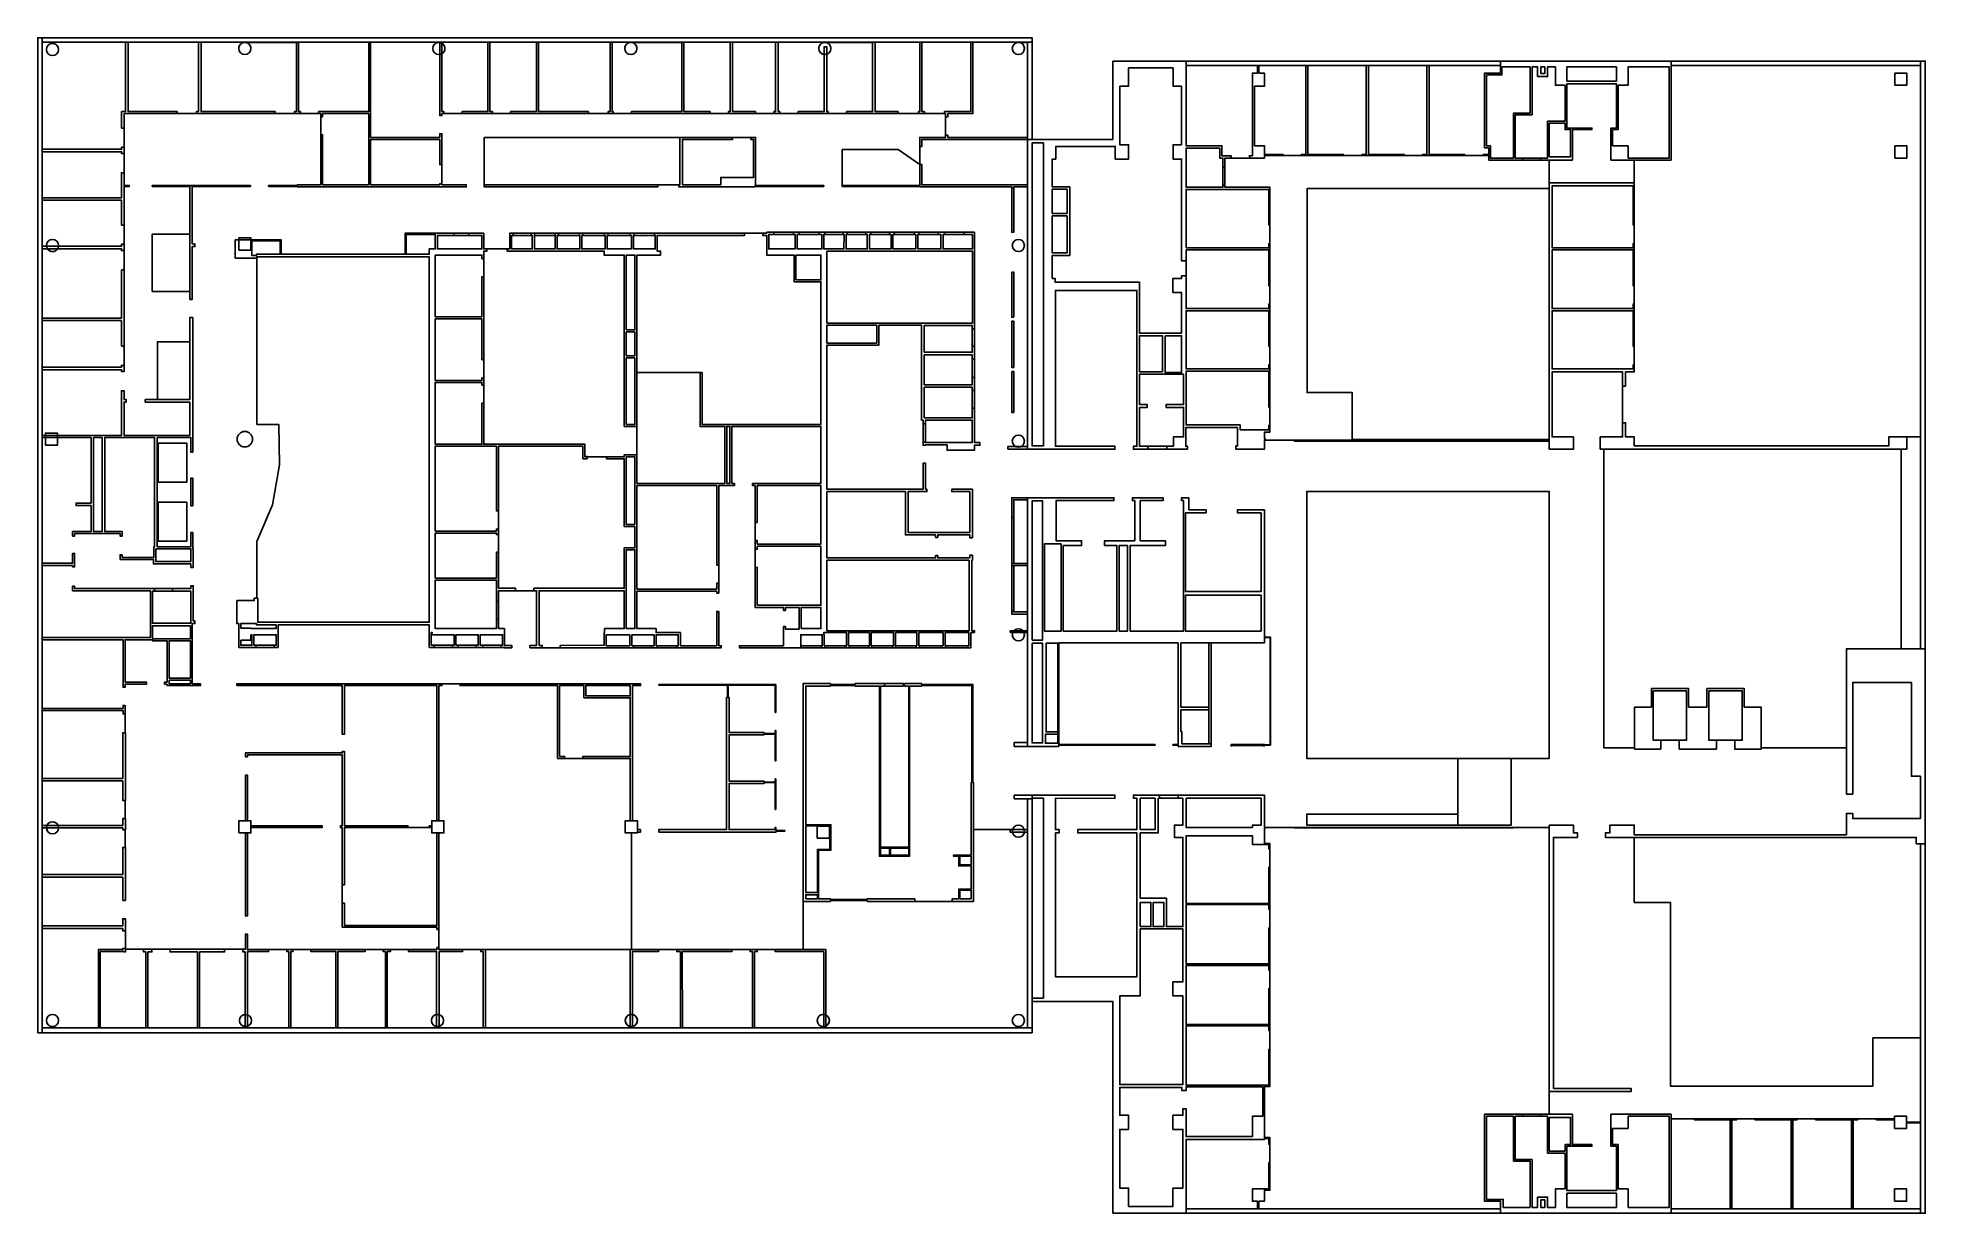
# Model space of a CAD drawing. Header units: inches. Extents: x 2957 to 12447, y 2286 to 8194.
import ezdxf

# ---------------------------------------------------------------- set-up
doc = ezdxf.new("R2010")
doc.units = ezdxf.units.IN
doc.header["$MEASUREMENT"] = 0
for name, color, linetype in [('E14-433A', 2, 'Continuous'), ('E14-433B', 2, 'Continuous'), ('E14-433C', 2, 'Continuous'), ('E14-433D', 2, 'Continuous'), ('E14-445', 2, 'Continuous'), ('E14-445A', 2, 'Continuous'), ('E14-445B', 2, 'Continuous'), ('E14-445C', 2, 'Continuous'), ('E14-464', 2, 'Continuous'), ('E14-464A', 2, 'Continuous'), ('E14-464C', 2, 'Continuous'), ('E14-464D', 2, 'Continuous'), ('E14-464F', 2, 'Continuous'), ('E14-464H', 2, 'Continuous'), ('E14-464K', 2, 'Continuous'), ('E14-464N', 2, 'Continuous'), ('E14-474', 2, 'Continuous'), ('E14-474A', 2, 'Continuous'), ('E14-474B', 2, 'Continuous'), ('E14-474C', 2, 'Continuous'), ('E14-474D', 2, 'Continuous'), ('E14-474G', 2, 'Continuous'), ('E15-401A', 2, 'Continuous'), ('E15-401B', 2, 'Continuous'), ('E15-401C', 2, 'Continuous'), ('E15-401D', 2, 'Continuous'), ('E15-401F', 2, 'Continuous'), ('E15-401G', 2, 'Continuous'), ('E15-401L', 2, 'Continuous'), ('E15-401P', 2, 'Continuous'), ('E15-412', 2, 'Continuous'), ('E15-413', 2, 'Continuous'), ('E15-414', 2, 'Continuous'), ('E15-416A', 2, 'Continuous'), ('E15-417', 2, 'Continuous'), ('E15-419', 2, 'Continuous'), ('E15-420', 2, 'Continuous'), ('E15-421', 2, 'Continuous'), ('E15-422', 2, 'Continuous'), ('E15-424', 2, 'Continuous'), ('E15-425', 2, 'Continuous'), ('E15-426', 2, 'Continuous'), ('E15-427', 2, 'Continuous'), ('E15-428', 2, 'Continuous'), ('E15-429', 2, 'Continuous'), ('E15-430', 2, 'Continuous'), ('E15-431', 2, 'Continuous'), ('E15-432', 2, 'Continuous'), ('E15-433', 2, 'Continuous'), ('E15-434', 2, 'Continuous'), ('E15-435B', 2, 'Continuous'), ('E15-443G', 2, 'Continuous'), ('E15-448', 2, 'Continuous'), ('E15-449', 2, 'Continuous'), ('E15-450', 2, 'Continuous'), ('E15-463B', 2, 'Continuous'), ('E15-463C', 2, 'Continuous'), ('E15-463G', 2, 'Continuous'), ('E15-465', 2, 'Continuous'), ('E15-468', 2, 'Continuous'), ('E15-468A', 2, 'Continuous'), ('E15-468B', 2, 'Continuous'), ('E15-469', 2, 'Continuous'), ('E15-473', 2, 'Continuous'), ('E15-485', 2, 'Continuous'), ('E15-485A', 2, 'Continuous'), ('E15-486', 2, 'Continuous'), ('E15-487', 2, 'Continuous'), ('E15-488', 2, 'Continuous'), ('E15-488A', 2, 'Continuous'), ('E15-489', 2, 'Continuous'), ('E15-490', 2, 'Continuous'), ('E15-492', 2, 'Continuous'), ('E15-493', 2, 'Continuous'), ('E15-494', 2, 'Continuous'), ('Elevators_Primary', 2, 'Continuous'), ('Void', 7, 'Continuous'), ('Walls', 3, 'Continuous')]:
    doc.layers.add(name, color=color, linetype=linetype)

msp = doc.modelspace()

# ---------------------------------------------------------------- linework, layer by layer
at = {"layer": 'E14-433A'}
msp.add_lwpolyline([(11466.5, 2309), (11169, 2309), (11169, 2760.9), (11286.1, 2760.9), (11286.1, 2756), (11466.5, 2756)], close=True, dxfattribs=at)
at = {"layer": 'E14-433B'}
msp.add_lwpolyline([(11772.1, 2309), (11474.6, 2309), (11474.6, 2756), (11499, 2756), (11499, 2760.9), (11590.1, 2760.9), (11590.1, 2756), (11772.1, 2756)], close=True, dxfattribs=at)
at = {"layer": 'E14-433C'}
msp.add_lwpolyline([(12076.1, 2309), (11780.3, 2309), (11780.3, 2756), (11803, 2756), (11803, 2760.9), (11895.7, 2760.9), (11895.7, 2756), (12076.1, 2756)], close=True, dxfattribs=at)
at = {"layer": 'E14-433D'}
msp.add_lwpolyline([(12422.4, 2309), (12084.2, 2309), (12084.2, 2756), (12108.6, 2756), (12108.6, 2760.9), (12199.7, 2760.9), (12199.7, 2756), (12292.3, 2756), (12292.3, 2712.1), (12352.5, 2712.1), (12352.5, 2739.8), (12422.4, 2739.8)], close=True, dxfattribs=at)
at = {"layer": 'E14-445'}
msp.add_lwpolyline([(12422.4, 6187.7), (12354.1, 6187.7), (12263.1, 6187.7), (12263.1, 6142.2), (10983.7, 6142.2), (10983.7, 6187.7), (10939.8, 6187.7), (10939.8, 6259.2), (10925.2, 6259.2), (10925.2, 6442.9), (10939.8, 6442.9), (10939.8, 6514.4), (10983.7, 6514.4), (10983.7, 7257.3), (10983.7, 7463.8), (10983.7, 7579.2), (11169, 7579.2), (11169, 8053.9), (12422.4, 8053.9)], close=True, dxfattribs=at)
at = {"layer": 'E14-445A'}
msp.add_lwpolyline([(10978.8, 7252.4), (10983.7, 7252.4), (10983.7, 7159.8), (10978.8, 7159.8), (10978.8, 7138.7), (10570.8, 7138.7), (10570.8, 7449.1), (10978.8, 7449.1)], close=True, dxfattribs=at)
at = {"layer": 'E14-445B'}
msp.add_lwpolyline([(10978.8, 6946.8), (10983.7, 6946.8), (10983.7, 6855.8), (10978.8, 6855.8), (10978.8, 6833), (10570.8, 6833), (10570.8, 7127.3), (10978.8, 7127.3)], close=True, dxfattribs=at)
at = {"layer": 'E14-445C'}
msp.add_lwpolyline([(10978.8, 6642.8), (10983.7, 6642.8), (10983.7, 6550.2), (10978.8, 6550.2), (10978.8, 6529.1), (10570.8, 6529.1), (10570.8, 6821.7), (10978.8, 6821.7)], close=True, dxfattribs=at)
at = {"layer": 'E14-464'}
msp.add_lwpolyline([(10556.2, 7463.8), (10556.2, 7436.1), (9338.6, 7436.1), (9338.6, 6410.4), (9566.4, 6410.4), (9566.4, 6174.7), (9566.4, 6171.4), (9275.2, 6171.4), (9128.9, 6171.4), (9128.9, 6179.5), (9124, 6179.5), (9124, 6212.1), (9151.7, 6212.1), (9151.7, 6246.2), (9151.7, 6337.2), (9151.7, 6946.8), (9151.7, 7442.6), (8925.7, 7442.6), (8925.7, 7452.4), (8925.7, 7543.4), (8925.7, 7588.9), (8956.6, 7588.9), (9049.3, 7588.9), (9124, 7588.9), (9124, 7601.9), (9218.3, 7601.9), (9309.3, 7601.9), (10224.6, 7601.9), (10252.2, 7601.9), (10252.2, 7579.2), (10421.3, 7579.2), (10512.3, 7579.2), (10556.2, 7579.2)], close=True, dxfattribs=at)
at = {"layer": 'E14-464A'}
msp.add_lwpolyline([(10231.1, 7641), (10252.2, 7641), (10252.2, 7606.8), (10224.6, 7606.8), (10224.6, 7601.9), (10131.9, 7601.9), (10131.9, 7606.8), (9953.1, 7606.8), (9953.1, 8053.9), (10310.7, 8053.9), (10310.7, 8016.5), (10231.1, 8016.5)], close=True, dxfattribs=at)
at = {"layer": 'E14-464C'}
msp.add_lwpolyline([(9636.1, 7606.8), (9615, 7606.8), (9615, 7601.9), (9522.3, 7601.9), (9522.3, 7606.8), (9343.5, 7606.8), (9343.5, 8053.9), (9636.1, 8053.9)], close=True, dxfattribs=at)
at = {"layer": 'E14-464D'}
msp.add_lwpolyline([(9332.1, 7606.8), (9309.3, 7606.8), (9309.3, 7601.9), (9218.3, 7601.9), (9218.3, 7606.8), (9124, 7606.8), (9124, 7650.7), (9075.3, 7650.7), (9075.3, 7949.8), (9124, 7949.8), (9124, 8016.5), (9096.4, 8016.5), (9096.4, 8053.9), (9332.1, 8053.9)], close=True, dxfattribs=at)
at = {"layer": 'E14-464F'}
msp.add_lwpolyline([(9063.9, 7600.3), (9049.3, 7600.3), (9049.3, 7588.9), (8956.6, 7588.9), (8956.6, 7600.3), (8911.1, 7600.3), (8911.1, 7650.7), (8730.6, 7650.7), (8730.6, 8053.9), (9089.9, 8053.9), (9089.9, 8016.5), (9063.9, 8016.5)], close=True, dxfattribs=at)
at = {"layer": 'E14-464H'}
msp.add_lwpolyline([(9146.8, 7252.4), (9151.7, 7252.4), (9151.7, 7159.8), (9146.8, 7159.8), (9146.8, 7138.7), (8730.6, 7138.7), (8730.6, 7431.3), (9146.8, 7431.3)], close=True, dxfattribs=at)
at = {"layer": 'E14-464K'}
msp.add_lwpolyline([(9146.8, 6946.8), (9151.7, 6946.8), (9151.7, 6855.8), (9146.8, 6855.8), (9146.8, 6833), (8730.6, 6833), (8730.6, 6997.2), (8730.6, 7072), (8730.6, 7127.3), (9146.8, 7127.3)], close=True, dxfattribs=at)
at = {"layer": 'E14-464N'}
msp.add_lwpolyline([(9146.8, 6337.2), (9151.7, 6337.2), (9151.7, 6246.2), (9146.8, 6246.2), (9146.8, 6223.4), (9002.1, 6223.4), (9002.1, 6247.8), (8730.6, 6247.8), (8730.6, 6517.7), (9146.8, 6517.7)], close=True, dxfattribs=at)
at = {"layer": 'E14-474'}
msp.add_lwpolyline([(10556.2, 2897.5), (10556.2, 2783.7), (10512.3, 2783.7), (10421.3, 2783.7), (10231.1, 2783.7), (10231.1, 2346.4), (10310.7, 2346.4), (10310.7, 2309), (9096.4, 2309), (9096.4, 2346.4), (9124, 2346.4), (9124, 2401.7), (9151.7, 2401.7), (9151.7, 2541.5), (9151.7, 2632.5), (9151.7, 2666.6), (9124, 2666.6), (9124, 2819.4), (9124, 2910.5), (9124, 2923.5), (9151.7, 2923.5), (9151.7, 3110.4), (9151.7, 4116.7), (9151.7, 4144.3), (9124, 4144.3), (9124, 4219.1), (9125.7, 4219.1), (9125.7, 4225.6), (9275.2, 4225.6), (9275.2, 4222.3), (10374.1, 4222.3), (10374.1, 4225.6), (10556.2, 4225.6)], close=True, dxfattribs=at)
at = {"layer": 'E14-474A'}
msp.add_lwpolyline([(9146.8, 3843.6), (8730.6, 3843.6), (8730.6, 4183.3), (9063.9, 4183.3), (9063.9, 4139.4), (9146.8, 4139.4), (9146.8, 4116.7), (9151.7, 4116.7), (9151.7, 4025.6), (9146.8, 4025.6)], close=True, dxfattribs=at)
at = {"layer": 'E14-474B'}
msp.add_lwpolyline([(9146.8, 3539.6), (8730.6, 3539.6), (8730.6, 3837.1), (9146.8, 3837.1), (9146.8, 3812.7), (9151.7, 3812.7), (9151.7, 3720), (9146.8, 3720)], close=True, dxfattribs=at)
at = {"layer": 'E14-474C'}
msp.add_lwpolyline([(9151.7, 3416), (9146.8, 3416), (9146.8, 3234), (8730.6, 3234), (8730.6, 3531.4), (9146.8, 3531.4), (9146.8, 3507.1), (9151.7, 3507.1)], close=True, dxfattribs=at)
at = {"layer": 'E14-474D'}
msp.add_lwpolyline([(9151.7, 3110.4), (9146.8, 3110.4), (9146.8, 2930), (8730.6, 2930), (8730.6, 3227.5), (9146.8, 3227.5), (9146.8, 3203.1), (9151.7, 3203.1)], close=True, dxfattribs=at)
at = {"layer": 'E14-474G'}
msp.add_lwpolyline([(9146.8, 2408.2), (9063.9, 2408.2), (9063.9, 2346.4), (9089.9, 2346.4), (9089.9, 2309), (8730.6, 2309), (8730.6, 2656.9), (9124, 2656.9), (9124, 2661.7), (9146.8, 2661.7), (9146.8, 2632.5), (9151.7, 2632.5), (9151.7, 2541.5), (9146.8, 2541.5)], close=True, dxfattribs=at)
at = {"layer": 'E15-401A'}
msp.add_lwpolyline([(3765.2, 7823), (3754.7, 7823), (3754.7, 7812.5), (3658.8, 7812.5), (3658.8, 7823), (3411.7, 7823), (3411.7, 8170.9), (3765.2, 8170.9)], close=True, dxfattribs=at)
at = {"layer": 'E15-401B'}
msp.add_lwpolyline([(3398.7, 7823), (3378.4, 7823), (3378.4, 7740.1), (3391.4, 7740.1), (3391.4, 7643.4), (3378.4, 7643.4), (3378.4, 7633.6), (2980.1, 7633.6), (2980.1, 8170.9), (3398.7, 8170.9)], close=True, dxfattribs=at)
at = {"layer": 'E15-401C'}
msp.add_lwpolyline([(3378.4, 7389.8), (2980.1, 7389.8), (2980.1, 7620.6), (3378.4, 7620.6), (3378.4, 7611.7), (3391.4, 7611.7), (3391.4, 7515), (3378.3, 7515)], close=True, dxfattribs=at)
at = {"layer": 'E15-401D'}
msp.add_lwpolyline([(3378.4, 7251.6), (3391.4, 7251.6), (3391.4, 7155.7), (3378.4, 7155.7), (3378.4, 7146), (3062.1, 7146, 0.030131), (3062.3, 7149.6, 1), (3001.3, 7149.6, 0.030131), (3001.5, 7146), (2980.1, 7146), (2980.1, 7376.8), (3378.4, 7376.8)], format="xyb", close=True, dxfattribs=at)
at = {"layer": 'E15-401F'}
msp.add_lwpolyline([(3378.3, 6785.1), (2980.1, 6785.1), (2980.1, 7133), (3006.3, 7133, 0.541241), (3057.3, 7133), (3378.4, 7133), (3378.3, 7124), (3391.4, 7124), (3391.4, 7027.3), (3378.4, 7027.3)], format="xyb", close=True, dxfattribs=at)
at = {"layer": 'E15-401G'}
msp.add_lwpolyline([(3378.4, 6643.7), (3391.4, 6643.7), (3391.4, 6546.9), (3378.3, 6546.9), (3378.3, 6538), (2980.1, 6538), (2980.1, 6772.1), (3378.3, 6772.1)], close=True, dxfattribs=at)
at = {"layer": 'E15-401L'}
msp.add_lwpolyline([(3721.3, 6665.6), (3558.8, 6665.6), (3558.8, 6375.4), (3721.3, 6375.4)], close=True, dxfattribs=at)
at = {"layer": 'E15-401P'}
msp.add_lwpolyline([(3721.3, 7206.9), (3532.8, 7206.9), (3532.8, 6919.2), (3721.3, 6919.2)], close=True, dxfattribs=at)
at = {"layer": 'E15-412'}
msp.add_lwpolyline([(4257.8, 7823), (4248, 7823), (4248, 7812.5), (4151.3, 7812.5), (4151.3, 7823), (3778.2, 7823), (3778.2, 8170.9), (3998.4, 8170.6, 0.414214), (3967.9, 8140.1, 1), (4028.9, 8140.1, 0.414214), (3998.4, 8170.6), (4257.8, 8170.6)], format="xyb", close=True, dxfattribs=at)
at = {"layer": 'E15-413'}
msp.add_lwpolyline([(4621.1, 7823), (4369.2, 7823), (4369.2, 7812.5), (4278.1, 7812.5), (4278.1, 7823), (4267.6, 7823), (4267.6, 8170.9), (4621.1, 8170.9)], close=True, dxfattribs=at)
at = {"layer": 'E15-414'}
msp.add_lwpolyline([(4621.1, 7454.8), (4389.5, 7454.8), (4389.5, 7706), (4379.7, 7706), (4379.7, 7797), (4389.5, 7797), (4389.5, 7812.5), (4621.1, 7812.5)], close=True, dxfattribs=at)
at = {"layer": 'E15-416A'}
msp.add_lwpolyline([(6185.8, 7693), (5202.3, 7693), (5202.3, 7454.8), (6185.8, 7454.8)], close=True, dxfattribs=at)
at = {"layer": 'E15-417'}
msp.add_lwpolyline([(4978.7, 7556.4), (4989.3, 7556.4), (4989.3, 7459.7), (4978.7, 7459.7), (4978.7, 7454.8), (4630.9, 7454.8), (4630.9, 7683.2), (4978.7, 7683.2)], close=True, dxfattribs=at)
at = {"layer": 'E15-419'}
msp.add_lwpolyline([(5220.2, 7823), (5090.9, 7823), (5090.9, 7812.5), (4999.1, 7812.5), (4999.1, 7823), (4989.3, 7823), (4989.3, 8113.4, 0.268744), (5004.6, 8139.8, 0.268743), (4989.3, 8166.2), (4989.3, 8170.9), (5220.2, 8170.9)], format="xyb", close=True, dxfattribs=at)
at = {"layer": 'E15-420'}
msp.add_lwpolyline([(5906.2, 6240.5), (5969.6, 6240.5), (5969.6, 6098.3), (5906.2, 6098.3), (5906.2, 6087.7), (5816.7, 6087.7), (5720, 6087.7), (5720, 6090.1), (5715.1, 6090.1), (5715.1, 6087.7), (5707.8, 6087.7), (5707.8, 6151.1), (5199.8, 6151.1), (5199.8, 6357.6), (5199.8, 6575.4), (5199.8, 6575.4), (5199.8, 6992.3), (5199.8, 7083.4), (5199.8, 7121.6), (5215.3, 7121.6), (5215.3, 7132.1), (5316.9, 7132.1), (5316.9, 7121.6), (5804.6, 7121.6), (5804.6, 7101.3), (5906.2, 7101.3)], close=True, dxfattribs=at)
at = {"layer": 'E15-421'}
msp.add_lwpolyline([(5464, 7823), (5334.8, 7823), (5334.8, 7812.5), (5242.9, 7812.5), (5242.9, 7823), (5230.7, 7823), (5230.7, 8170.9), (5464, 8170.9)], close=True, dxfattribs=at)
at = {"layer": 'E15-422'}
msp.add_lwpolyline([(5834.6, 7823), (5824.9, 7823), (5824.9, 7812.5), (5725.7, 7812.5), (5725.7, 7823), (5474.6, 7823), (5474.6, 8170.9), (5834.6, 8170.9)], close=True, dxfattribs=at)
at = {"layer": 'E15-424'}
msp.add_lwpolyline([(6195.5, 7823), (5941.9, 7823), (5941.9, 7812.5), (5850.1, 7812.5), (5850.1, 7823), (5845.2, 7823), (5845.2, 8170.9), (5939.5, 8170.1, 0.414214), (5909, 8139.7, 1), (5970, 8139.7, 0.414214), (5939.5, 8170.1), (6195.5, 8170.2)], format="xyb", close=True, dxfattribs=at)
at = {"layer": 'E15-425'}
msp.add_lwpolyline([(6556.4, 7492.2), (6391.4, 7492.2), (6391.4, 7454.8), (6198, 7454.8), (6198, 7683.2), (6450.7, 7683.2), (6450.7, 7693), (6542.6, 7693), (6542.6, 7683.2), (6556.4, 7683.2)], close=True, dxfattribs=at)
at = {"layer": 'E15-426'}
msp.add_lwpolyline([(6438.5, 7823), (6429.6, 7823), (6429.6, 7812.5), (6337.8, 7812.5), (6337.8, 7823), (6206.1, 7823), (6206.1, 8170.9), (6438.5, 8170.9)], close=True, dxfattribs=at)
at = {"layer": 'E15-427'}
msp.add_lwpolyline([(6894.5, 6250.3), (6297.1, 6250.3), (6297.1, 6512), (6287.4, 6512), (5969.6, 6512), (5969.6, 7101.3), (6089, 7101.3), (6089, 7121.6), (6071.2, 7121.6), (6071.2, 7200.4), (6510.9, 7200.4), (6510.9, 7211), (6601.9, 7211), (6601.9, 7200.4), (6622.2, 7200.4), (6622.2, 7101.3), (6759.6, 7101.3), (6759.6, 6967.2), (6894.5, 6967.2)], close=True, dxfattribs=at)
at = {"layer": 'E15-428'}
msp.add_lwpolyline([(6666.9, 7823), (6658, 7823), (6658, 7812.5), (6566.1, 7812.5), (6566.1, 7823), (6450.7, 7823), (6450.7, 8170.9), (6666.9, 8170.9)], close=True, dxfattribs=at)
at = {"layer": 'E15-429'}
msp.add_lwpolyline([(6910.8, 7823), (6779.9, 7823), (6779.9, 7812.5), (6688.1, 7812.5), (6688.1, 7823), (6679.9, 7823), (6679.9, 8170.9), (6914.7, 8170, 0.414214), (6884.3, 8139.5, 0.376585), (6910.8, 8109.3)], format="xyb", close=True, dxfattribs=at)
at = {"layer": 'E15-430'}
msp.add_lwpolyline([(7154.6, 7823), (7023.8, 7823), (7023.8, 7812.5), (6931.9, 7812.5), (6931.9, 7823), (6923.8, 7823), (6923.8, 8110.4, 0.328446), (6945.2, 8139.5, 0.414214), (6914.7, 8170), (7154.6, 8170.2)], format="xyb", close=True, dxfattribs=at)
at = {"layer": 'E15-431'}
msp.add_lwpolyline([(7392, 7823), (7384.6, 7823), (7384.6, 7812.5), (7283, 7812.5), (7283, 7823), (7167.6, 7823), (7167.6, 8170.9), (7392, 8170.9)], close=True, dxfattribs=at)
at = {"layer": 'E15-432'}
msp.add_lwpolyline([(7648.8, 7823), (7516.3, 7823), (7516.3, 7812.5), (7414.7, 7812.5), (7414.7, 7823), (7402.5, 7823), (7402.5, 8170.9), (7648.8, 8170.9)], close=True, dxfattribs=at)
at = {"layer": 'E15-433'}
msp.add_lwpolyline([(7933.3, 7693), (7533.4, 7693), (7533.4, 7703.5), (7520.4, 7703.5), (7520.4, 7797), (7533.4, 7797), (7533.4, 7812.5), (7658.6, 7812.5), (7658.6, 8170.9), (7887.5, 8169.8, 0.414214), (7857, 8139.3, 1), (7918, 8139.3, 0.414214), (7887.5, 8169.8), (7933.3, 8170.5)], format="xyb", close=True, dxfattribs=at)
at = {"layer": 'E15-434'}
msp.add_lwpolyline([(7933.3, 7454.8), (7402.5, 7454.8), (7402.5, 7556.4), (7392, 7556.4), (7392, 7556.4), (7392, 7647.5), (7402.5, 7647.5), (7402.5, 7683.2), (7933.3, 7683.2), (7933.3, 7681.6)], close=True, dxfattribs=at)
at = {"layer": 'E15-435B'}
msp.add_lwpolyline([(7001, 7632), (7283, 7632), (7392, 7556.4), (7392, 7451.6), (7001, 7451.6)], close=True, dxfattribs=at)
at = {"layer": 'E15-443G'}
msp.add_lwpolyline([(7555.3, 3853.3), (7662.6, 3853.3), (7662.6, 4214.2), (7845.5, 4214.2), (7845.5, 4202), (7857.3, 4202, 0.868303), (7917.7, 4202), (7933.3, 4202), (7933.3, 3217.7), (6919.7, 3217.7), (6919.7, 3227.3, 0.289464), (6937.1, 3254.8, 0.289464), (6919.7, 3282.4), (6919.7, 3611.1), (6805.1, 3611.1), (6805.1, 3853.3), (6942.5, 3853.3), (6942.5, 3857.4), (7128.6, 3857.4), (7128.6, 3853.3), (7366.8, 3853.3)], format="xyb", close=True, dxfattribs=at)
at = {"layer": 'E15-448'}
msp.add_lwpolyline([(6909.2, 3285.2, 0.438664), (6876.2, 3254.8, 0.438664), (6909.2, 3224.5), (6909.2, 3217.7), (6561.3, 3217.7), (6561.3, 3601.3), (6574.3, 3601.3), (6574.3, 3611.1), (6665.3, 3611.1), (6665.3, 3601.3), (6909.2, 3601.3)], format="xyb", close=True, dxfattribs=at)
at = {"layer": 'E15-449'}
msp.add_lwpolyline([(6551.5, 3217.7), (6198, 3217.7), (6197.9, 3601.3), (6447.5, 3601.3), (6447.5, 3611.1), (6538.5, 3611.1), (6538.5, 3601.3), (6551.5, 3601.3)], close=True, dxfattribs=at)
at = {"layer": 'E15-450'}
msp.add_lwpolyline([(6188.2, 3217.7), (5946.8, 3217.7), (5946.8, 3224.8, 0.364952), (5972.1, 3254.8, 0.364952), (5946.8, 3284.9), (5946.8, 3601.3), (6078.5, 3601.3), (6078.5, 3611.1), (6170.3, 3611.1), (6170.3, 3601.3), (6188.2, 3601.3)], format="xyb", close=True, dxfattribs=at)
at = {"layer": 'E15-463B'}
msp.add_lwpolyline([(6894.5, 5341.6), (6574.3, 5341.6), (6574.3, 5531.7), (6563.7, 5531.7), (6563.7, 5622.8), (6574.3, 5622.8), (6574.3, 5638.2), (6894.5, 5638.2)], close=True, dxfattribs=at)
at = {"layer": 'E15-463C'}
msp.add_lwpolyline([(6894.5, 5648.8), (6574.3, 5648.8), (6574.3, 5666.7), (6563.7, 5666.7), (6563.7, 5757.7), (6574.3, 5757.7), (6574.3, 5943), (6894.5, 5943)], close=True, dxfattribs=at)
at = {"layer": 'E15-463G'}
msp.add_lwpolyline([(6371.1, 5543.9), (6380.8, 5543.9), (6380.8, 5452.1), (6371.1, 5452.1), (6371.1, 5422.8), (5969.6, 5422.8), (5969.6, 5943), (6371.1, 5943)], close=True, dxfattribs=at)
at = {"layer": 'E15-465'}
msp.add_lwpolyline([(5906.2, 5224.5), (5807, 5224.5), (5807, 5204.2), (5804.6, 5204.2), (5804.6, 5140.8), (5584.3, 5140), (5584.3, 5127.8), (5493.3, 5127.8), (5493.3, 5140), (5477.8, 5140), (5477.8, 5414.7), (5906.2, 5414.7)], close=True, dxfattribs=at)
at = {"layer": 'E15-468'}
msp.add_lwpolyline([(5941.9, 3611.1), (5936.2, 3611.1), (5208, 3611.1), (5184.4, 3611.1), (4973.9, 3611.1), (4973.9, 3621.7), (4973.9, 3712.7), (4973.9, 4197.9), (4999.1, 4197.9), (4999.1, 4258.9), (4973.9, 4258.9), (4973.9, 4937.6), (4989.3, 4937.6), (4989.3, 4947.3), (5080.4, 4947.3), (5080.4, 4937.6), (5570.5, 4937.6), (5570.5, 4571.8), (5606.2, 4571.8), (5698.1, 4571.8), (5936.2, 4571.8), (5936.2, 4258.9), (5911, 4258.9), (5911, 4197.9), (5941.9, 4197.9)], close=True, dxfattribs=at)
at = {"layer": 'E15-468A'}
msp.add_lwpolyline([(5197.4, 3217.7), (4975.5, 3217.7), (4975.5, 3225.5, 0.335643), (4997.7, 3254.8, 0.335641), (4975.5, 3284.2), (4975.5, 3601.3), (5093.4, 3601.3), (5093.4, 3611.1), (5184.4, 3611.1), (5184.4, 3601.3), (5197.4, 3601.3)], format="xyb", close=True, dxfattribs=at)
at = {"layer": 'E15-468B'}
msp.add_lwpolyline([(5936.2, 3284.8, 0.363166), (5911.1, 3254.8, 0.363166), (5936.2, 3224.8), (5936.2, 3217.7), (5208, 3217.7), (5208, 3611.1), (5936.2, 3611.1)], format="xyb", close=True, dxfattribs=at)
at = {"layer": 'E15-469'}
msp.add_lwpolyline([(4962.5, 3285, 0.369444), (4936.7, 3254.8, 0.369444), (4962.5, 3224.7), (4962.5, 3217.7), (4714.6, 3217.7), (4714.6, 3601.3), (4730, 3601.3), (4730, 3611.1), (4821.9, 3611.1), (4821.9, 3601.3), (4962.5, 3601.3)], format="xyb", close=True, dxfattribs=at)
at = {"layer": 'E15-473'}
msp.add_lwpolyline([(5906.2, 5737.4), (5959.8, 5737.4), (5959.8, 5630.9), (5906.2, 5630.9), (5906.2, 5426.9), (5451.8, 5426.9), (5451.8, 5414.7), (5360, 5414.7), (5360, 5426.9), (5273.8, 5426.9), (5273.8, 5608.1), (5273.8, 5816.2), (5273.8, 6141.3), (5698.1, 6141.3), (5698.1, 6077.9), (5720, 6077.9), (5720, 6087.7), (5816.7, 6087.7), (5816.7, 6077.9), (5906.2, 6077.9)], close=True, dxfattribs=at)
at = {"layer": 'E15-485'}
msp.add_lwpolyline([(4704.8, 3217.7), (4465.9, 3217.7), (4465.9, 3601.3), (4603.2, 3601.3), (4603.2, 3611.1), (4694.3, 3611.1), (4694.3, 3601.3), (4704.8, 3601.3)], close=True, dxfattribs=at)
at = {"layer": 'E15-485A'}
msp.add_lwpolyline([(4964.1, 3733), (4499.2, 3733), (4499.2, 3845.2), (4488.6, 3845.2), (4488.6, 3936.2), (4499.2, 3936.2), (4499.2, 4224), (4818.6, 4224), (4925.9, 4224), (4938.1, 4224), (4938.1, 4197.9), (4964.1, 4197.9)], close=True, dxfattribs=at)
at = {"layer": 'E15-486'}
msp.add_lwpolyline([(4456.1, 3217.7), (4229.4, 3217.7), (4229.4, 3601.3), (4239.9, 3601.3), (4239.9, 3611.1), (4331, 3611.1), (4331, 3601.3), (4456.1, 3601.3)], close=True, dxfattribs=at)
at = {"layer": 'E15-487'}
msp.add_lwpolyline([(4219.6, 3217.7), (4012.3, 3217.7), (4012.3, 3226.3, 0.312974), (4032.1, 3254.8, 0.312973), (4012.3, 3283.4), (4012.3, 3601.3), (4118, 3601.3), (4118, 3611.1), (4209, 3611.1), (4209, 3601.3), (4219.6, 3601.3)], format="xyb", close=True, dxfattribs=at)
at = {"layer": 'E15-488'}
msp.add_lwpolyline([(4000.1, 3285.3, 0.399657), (3971.2, 3254.8, 0.399662), (4000.1, 3224.4), (4000.1, 3217.7), (3770.9, 3217.7), (3770.9, 3599.7), (3896.9, 3599.7), (3896.9, 3612.7), (3988.8, 3612.7), (3988.8, 3599.7), (4000.1, 3599.7)], format="xyb", close=True, dxfattribs=at)
at = {"layer": 'E15-488A'}
msp.add_lwpolyline([(3761.2, 3217.7), (3510.8, 3217.7), (3510.8, 3599.7), (3531.2, 3599.7), (3531.2, 3612.7), (3623, 3612.7), (3623, 3599.7), (3761.2, 3599.7)], close=True, dxfattribs=at)
at = {"layer": 'E15-489'}
msp.add_lwpolyline([(3501.1, 3217.7), (3271.9, 3217.7), (3271.9, 3601.3), (3391.4, 3601.3), (3391.4, 3599.7), (3397.9, 3599.7), (3397.9, 3612.7), (3489.7, 3612.7), (3489.7, 3599.7), (3501.1, 3599.7)], close=True, dxfattribs=at)
at = {"layer": 'E15-490'}
msp.add_lwpolyline([(3397.9, 3616.8), (3384.9, 3616.8), (3384.9, 3611.1), (3262.1, 3611.1), (3262.1, 3217.7), (2980.1, 3217.7), (2980.1, 3716.8), (3384.9, 3716.8), (3384.9, 3705.4), (3397.7, 3705.4)], close=True, dxfattribs=at)
at = {"layer": 'E15-492'}
msp.add_lwpolyline([(3397.2, 4124.8), (3384.9, 4124.8), (3384.9, 3988.2), (2980.1, 3988.2), (2980.1, 4222.3), (3001.3, 4222.3, 0.973012), (3062.3, 4222.3), (3384.9, 4222.3), (3384.9, 4213.4), (3397.1, 4213.4)], format="xyb", close=True, dxfattribs=at)
at = {"layer": 'E15-493'}
msp.add_lwpolyline([(3397, 4269.5), (3384.9, 4269.5), (3384.9, 4235.3), (3059.8, 4235.3, 0.65518), (3003.9, 4235.3), (2980.1, 4235.3), (2980.1, 4458.8), (3384.9, 4458.8), (3384.9, 4360.5), (3396.9, 4360.5)], format="xyb", close=True, dxfattribs=at)
at = {"layer": 'E15-494'}
msp.add_lwpolyline([(3384.9, 4471), (2980.1, 4471), (2980.1, 4813.2), (3386.5, 4813.2), (3386.5, 4795.3), (3396.4, 4795.3), (3396.5, 4701.1), (3384.9, 4701.1)], close=True, dxfattribs=at)
at = {"layer": 'Elevators_Primary'}
for points in [[(3562, 6156.8), (3706.7, 6156.8), (3706.7, 5960.9), (3562, 5960.9)], [(3706.7, 5859.3), (3562, 5859.3), (3562, 5663.4), (3706.7, 5663.4)], [(11247.1, 4911.6), (11079.6, 4911.6), (11079.6, 4662.9), (11247.1, 4662.9)], [(11526.7, 4911.6), (11359.2, 4911.6), (11359.2, 4662.9), (11526.7, 4662.9)]]:
    msp.add_lwpolyline(points, close=True, dxfattribs=at)
at = {"layer": 'Void'}
for points in [[(9338.6, 6410.4), (9338.6, 7436.1), (10556.2, 7436.1), (10556.2, 6174.7), (9566.4, 6174.7), (9566.4, 6410.4)], [(4058.7, 6249.5), (4058.7, 7092.3), (4925.9, 7092.3), (4925.9, 5256.2), (4063.5, 5256.2), (4063.5, 5378.1), (4058.7, 5378.1), (4058.7, 5662.6), (4136.7, 5847.1), (4172.4, 6047.1), (4170, 6249.5)], [(10830.9, 4625.5), (10985.3, 4625.5), (10985.3, 4830.3), (11069.9, 4830.3), (11069.9, 4923), (11256.8, 4923), (11256.8, 4830.3), (11349.5, 4830.3), (11349.5, 4923), (11536.4, 4923), (11536.4, 4830.3), (11621, 4830.3), (11621, 4625.5), (12050.1, 4625.5), (12050.1, 5122.9), (12326.5, 5122.9), (12326.5, 6125.9), (10830.9, 6125.9)], [(10556.2, 4571.8), (9337, 4571.8), (9337, 5912.9), (10556.2, 5912.9)], [(10364.4, 4571.8), (10096, 4571.8), (10096, 4237), (10364.4, 4237)], [(10096, 4292.2), (9337, 4292.2), (9337, 4237), (10096, 4237)], [(10983.7, 4175.2), (12401.2, 4175.2), (12401.2, 4142.7), (12422.4, 4142.7), (12422.4, 3167.3), (12183.4, 3167.3), (12183.4, 2925.1), (11165.8, 2925.1), (11165.8, 3848.4), (10983.7, 3848.4)]]:
    msp.add_lwpolyline(points, close=True, dxfattribs=at)
at = {"layer": 'Walls', "color": 1}
for points in [[(2980.1, 8193.7), (2957.3, 8193.7), (2957.3, 3193.3), (2980.1, 3193.3)], [(7956, 8193.7), (2980.1, 8193.7), (2980.1, 8170.9), (7956, 8170.9)], [(3378.4, 7740.1), (3378.4, 7823), (3398.7, 7823), (3398.7, 8170.9), (3411.7, 8170.9), (3411.7, 7823), (3658.8, 7823), (3658.8, 7812.5), (3391.4, 7812.5), (3391.4, 7740.1)], [(3754.7, 7812.5), (3754.7, 7823), (3765.2, 7823), (3765.2, 8170.9), (3778.2, 8170.9), (3778.2, 7823), (4151.3, 7823), (4151.3, 7812.5)], [(4369.2, 7812.5), (4369.2, 7823), (4621.1, 7823), (4621.1, 8170.9), (4630.9, 8170.9), (4630.9, 7693), (4978.7, 7693), (4978.7, 7710.9), (4989.3, 7710.9), (4989.3, 7556.4), (4978.7, 7556.4), (4978.7, 7683.2), (4630.9, 7683.2), (4630.9, 7454.8), (4978.7, 7454.8), (4978.7, 7459.7), (4989.3, 7459.7), (4989.3, 7454.8), (5111.2, 7454.8), (5111.2, 7444.3), (4262.7, 7444.3), (4262.7, 7446.7), (4117.8, 7446.7), (4117.8, 7451.6), (4262.7, 7451.6), (4262.7, 7454.8), (4379.7, 7454.8), (4379.7, 7706), (4389.5, 7706), (4389.5, 7454.8), (4621.1, 7454.8), (4621.1, 7812.5), (4389.5, 7812.5), (4389.5, 7797), (4379.7, 7797), (4379.7, 7812.5)], [(4248, 7812.5), (4248, 7823), (4257.8, 7823), (4257.8, 8170.9), (4267.6, 8170.9), (4267.6, 7823), (4278.1, 7823), (4278.1, 7812.5)], [(4999.1, 7823), (4999.1, 7812.5), (4989.3, 7812.5), (4989.3, 7802.7), (4978.7, 7802.7), (4978.7, 8170.9), (4989.3, 8170.9), (4989.3, 7823)], [(5090.9, 7812.5), (5090.9, 7823), (5220.2, 7823), (5220.2, 8170.9), (5230.7, 8170.9), (5230.7, 7823), (5242.9, 7823), (5242.9, 7812.5)], [(5334.8, 7812.5), (5334.8, 7823), (5464, 7823), (5464, 8170.9), (5474.6, 8170.9), (5474.6, 7823), (5725.7, 7823), (5725.7, 7812.5)], [(5824.9, 7812.5), (5824.9, 7823), (5834.6, 7823), (5834.6, 8170.9), (5845.2, 8170.9), (5845.2, 7823), (5850.1, 7823), (5850.1, 7812.5)], [(5941.9, 7812.5), (5941.9, 7823), (6195.5, 7823), (6195.5, 8170.9), (6206.1, 8170.9), (6206.1, 7823), (6337.8, 7823), (6337.8, 7812.5)], [(6429.6, 7812.5), (6429.6, 7823), (6438.5, 7823), (6438.5, 8170.9), (6450.7, 8170.9), (6450.7, 7823), (6566.1, 7823), (6566.1, 7812.5)], [(6658, 7812.5), (6658, 7823), (6666.9, 7823), (6666.9, 8170.9), (6679.9, 8170.9), (6679.9, 7823), (6688.1, 7823), (6688.1, 7812.5)], [(7023.8, 7812.5), (7023.8, 7823), (7154.6, 7823), (7154.6, 8170.9), (7167.6, 8170.9), (7167.6, 7823), (7283, 7823), (7283, 7812.5)], [(7384.6, 7812.5), (7384.6, 7823), (7392, 7823), (7392, 8170.9), (7402.5, 8170.9), (7402.5, 7823), (7414.7, 7823), (7414.7, 7812.5)], [(7516.3, 7812.5), (7516.3, 7823), (7648.8, 7823), (7648.8, 8170.9), (7658.6, 8170.9), (7658.6, 7812.5), (7533.4, 7812.5), (7533.4, 7797), (7520.4, 7797), (7520.4, 7812.5)], [(7933.3, 8170.9), (7956, 8170.9), (7956, 7681.6), (7933.3, 7681.6)], [(6779.9, 7812.5), (6779.9, 7823), (6910.8, 7823), (6910.8, 8148.5), (6923.8, 8148.5), (6923.8, 8110.8), (6923.8, 7823), (6931.9, 7823), (6931.9, 7812.5)], [(8361.6, 8076.6), (8361.6, 7681.6), (7933.3, 7681.6), (7933.3, 6125.9), (8373, 6125.9), (8373, 6140.5), (8073.9, 6140.5), (8073.9, 6924.1), (8483.5, 6924.1), (8483.5, 6140.5), (8465.7, 6140.5), (8465.7, 6125.9), (8538.8, 6125.9), (8538.8, 6140.5), (8496.5, 6140.5), (8496.5, 6335.6), (8535.6, 6335.6), (8535.6, 6350.2), (8496.5, 6350.2), (8496.5, 6503), (8717.6, 6503), (8717.6, 6350.2), (8629.8, 6350.2), (8629.8, 6335.6), (8717.6, 6335.6), (8717.6, 6187.7), (8667.2, 6187.7), (8667.2, 6140.5), (8633.1, 6140.5), (8633.1, 6125.9), (8737.1, 6125.9), (8737.1, 6140.5), (8729, 6140.5), (8729, 6234.8), (8989.1, 6234.8), (8989.1, 6142.2), (8981, 6142.2), (8981, 6125.9), (9124, 6125.9), (9124, 6171.4), (9128.9, 6171.4), (9128.9, 6179.5), (9124, 6179.5), (9124, 6212.1), (9151.7, 6212.1), (9151.7, 6246.2), (9146.8, 6246.2), (9146.8, 6223.4), (9002.1, 6223.4), (9002.1, 6247.8), (8730.6, 6247.8), (8730.6, 6517.7), (9146.8, 6517.7), (9146.8, 6337.2), (9151.7, 6337.2), (9151.7, 6550.2), (9146.8, 6550.2), (9146.8, 6529.1), (8730.6, 6529.1), (8730.6, 6821.7), (9146.8, 6821.7), (9146.8, 6642.8), (9151.7, 6642.8), (9151.7, 6855.8), (9146.8, 6855.8), (9146.8, 6833), (8730.6, 6833), (8730.6, 6997.2), (8707.9, 6997.2), (8707.9, 6984.2), (8664, 6984.2), (8664, 6914.3), (8707.9, 6914.3), (8707.9, 6709.5), (8496.5, 6709.5), (8496.5, 6964.7), (8072.3, 6964.7), (8072.3, 6984.2), (8057.6, 6984.2), (8057.6, 7099.6), (8145.4, 7099.6), (8145.4, 7444.3), (8057.6, 7444.3), (8057.6, 7584.1), (8075.5, 7584.1), (8075.5, 7647.5), (8374.6, 7647.5), (8374.6, 7584.1), (8441.3, 7584.1), (8441.3, 7655.6), (8397.4, 7655.6), (8397.4, 7949.8), (8441.3, 7949.8), (8441.3, 8042.5), (8665.6, 8042.5), (8665.6, 7949.8), (8707.9, 7949.8), (8707.9, 7655.6), (8665.6, 7655.6), (8665.6, 7584.1), (8707.9, 7584.1), (8707.9, 7072), (8730.6, 7072), (8730.6, 7127.3), (9146.8, 7127.3), (9146.8, 6946.8), (9151.7, 6946.8), (9151.7, 7159.8), (9146.8, 7159.8), (9146.8, 7138.7), (8730.6, 7138.7), (8730.6, 7431.3), (9146.8, 7431.3), (9146.8, 7252.4), (9151.7, 7252.4), (9151.7, 7442.6), (8925.7, 7442.6), (8925.7, 7452.4), (8916, 7452.4), (8916, 7442.6), (8730.6, 7442.6), (8730.6, 7639.3), (8899.7, 7639.3), (8899.7, 7588.9), (8916, 7588.9), (8916, 7543.4), (8925.7, 7543.4), (8925.7, 7588.9), (8956.6, 7588.9), (8956.6, 7600.3), (8911.1, 7600.3), (8911.1, 7650.7), (8730.6, 7650.7), (8730.6, 8076.6)], [(8730.6, 8076.6), (10310.7, 8076.6), (10310.7, 8053.9), (8730.6, 8053.9)], [(11169, 8076.6), (11169, 7579.2), (10866.7, 7579.2), (10866.7, 7740.1), (10894.3, 7740.1), (10894.3, 7962.8), (10645.6, 7962.8), (10645.6, 7740.1), (10770.8, 7740.1), (10770.8, 7732), (10673.2, 7732), (10673.2, 7579.2), (10512.3, 7579.2), (10512.3, 7588.9), (10548.1, 7588.9), (10548.1, 7774.3), (10635.8, 7774.3), (10635.8, 7954.7), (10587.1, 7954.7), (10587.1, 8047.4), (10548.1, 8047.4), (10548.1, 7998.6), (10497.7, 7998.6), (10497.7, 8047.4), (10470, 8047.4), (10470, 7806.8), (10385.5, 7806.8), (10385.5, 7588.9), (10421.3, 7588.9), (10421.3, 7579.2), (10252.2, 7579.2), (10252.2, 7601.9), (10224.6, 7601.9), (10224.6, 7606.8), (10252.2, 7606.8), (10252.2, 7641), (10231.1, 7641), (10231.1, 8016.5), (10310.7, 8016.5), (10310.7, 8076.6)], [(12422.4, 8053.9), (11169, 8053.9), (11169, 8076.6), (12422.4, 8076.6)], [(12446.8, 5122.9), (12422.4, 5122.9), (12422.4, 8076.6), (12446.8, 8076.6)], [(9096.4, 8053.9), (9096.4, 8016.5), (9124, 8016.5), (9124, 7949.8), (9075.3, 7949.8), (9075.3, 7650.7), (9124, 7650.7), (9124, 7606.8), (9218.3, 7606.8), (9218.3, 7601.9), (9124, 7601.9), (9124, 7588.9), (9049.3, 7588.9), (9049.3, 7600.3), (9063.9, 7600.3), (9063.9, 8016.5), (9089.9, 8016.5), (9089.9, 8053.9)], [(9343.5, 8053.9), (9343.5, 7606.8), (9522.3, 7606.8), (9522.3, 7601.9), (9309.3, 7601.9), (9309.3, 7606.8), (9332.1, 7606.8), (9332.1, 8053.9)], [(9636.1, 8053.9), (9636.1, 7606.8), (9615, 7606.8), (9615, 7601.9), (9827.9, 7601.9), (9827.9, 7606.8), (9647.5, 7606.8), (9647.5, 8053.9)], [(9941.7, 8053.9), (9941.7, 7606.8), (9918.9, 7606.8), (9918.9, 7601.9), (10131.9, 7601.9), (10131.9, 7606.8), (9953.1, 7606.8), (9953.1, 8053.9)], [(6185.8, 7693), (6185.8, 7454.8), (6180.9, 7454.8), (6180.9, 7444.3), (6561.3, 7444.3), (6561.3, 7446.7), (6909.2, 7446.7), (6909.2, 7451.6), (6566.1, 7451.6), (6566.1, 7693), (6542.6, 7693), (6542.6, 7683.2), (6556.4, 7683.2), (6556.4, 7492.2), (6391.4, 7492.2), (6391.4, 7454.8), (6198, 7454.8), (6198, 7683.2), (6450.7, 7683.2), (6450.7, 7693)], [(7933.3, 7693), (7533.4, 7693), (7533.4, 7703.5), (7520.4, 7703.5), (7520.4, 7693), (7392, 7693), (7392, 7647.5), (7402.5, 7647.5), (7402.5, 7683.2), (7933.3, 7683.2)], [(3378.4, 7611.7), (3391.4, 7611.7), (3391.4, 7643.4), (3378.4, 7643.4), (3378.4, 7633.6), (2980.1, 7633.6), (2980.1, 7620.6), (3378.4, 7620.6)], [(8013.7, 7665.3), (7956, 7665.3), (7956, 6142.2), (8013.7, 6142.2)], [(3378.4, 7251.6), (3391.4, 7251.6), (3391.4, 7446.7), (3417.4, 7446.7), (3417.4, 7451.6), (3391.4, 7451.6), (3391.4, 7515), (3378.3, 7515), (3378.4, 7389.8), (2980.1, 7389.8), (2980.1, 7376.8), (3378.4, 7376.8)], [(7392, 7556.4), (7402.5, 7556.4), (7402.5, 7454.8), (7933.3, 7454.8), (7933.3, 7444.3), (7864.2, 7444.3), (7864.2, 7441.8), (7854.4, 7441.8), (7854.4, 7444.3), (7396.8, 7444.3), (7396.8, 7446.7), (7001, 7446.7), (7001, 7451.6), (7392, 7451.6)], [(3721.3, 6878.6), (3734.4, 6878.6), (3734.4, 7144.3), (3747.4, 7144.3), (3747.4, 7157.3), (3734.4, 7157.3), (3734.4, 7446.7), (4026.2, 7446.7), (4026.2, 7451.6), (3532.8, 7451.6), (3532.8, 7446.7), (3721.3, 7446.7)], [(6074.4, 7454.8), (5202.3, 7454.8), (5202.3, 7444.3), (6074.4, 7444.3)], [(7864.2, 7441.8), (7854.4, 7441.8), (7854.4, 7215.9), (7864.2, 7215.9)], [(10978.8, 7252.4), (10983.7, 7252.4), (10983.7, 7463.8), (10556.2, 7463.8), (10556.2, 6171.4), (9275.2, 6171.4), (9275.2, 6166.5), (10556.2, 6166.5), (10556.2, 6125.9), (10678.1, 6125.9), (10678.1, 6187.7), (10570.8, 6187.7), (10570.8, 6514.4), (10925.2, 6514.4), (10925.2, 6442.9), (10939.8, 6442.9), (10939.8, 6514.4), (10983.7, 6514.4), (10983.7, 6550.2), (10978.8, 6550.2), (10978.8, 6529.1), (10570.8, 6529.1), (10570.8, 6821.7), (10978.8, 6821.7), (10978.8, 6642.8), (10983.7, 6642.8), (10983.7, 6855.8), (10978.8, 6855.8), (10978.8, 6833), (10570.8, 6833), (10570.8, 7127.3), (10978.8, 7127.3), (10978.8, 6946.8), (10983.7, 6946.8), (10983.7, 7159.8), (10978.8, 7159.8), (10978.8, 7138.7), (10570.8, 7138.7), (10570.8, 7449.1), (10978.8, 7449.1)], [(5431.5, 5127.8), (5431.5, 5140), (5465.6, 5140), (5465.6, 5414.7), (5451.8, 5414.7), (5451.8, 5426.9), (5906.2, 5426.9), (5906.2, 5630.9), (5959.8, 5630.9), (5959.8, 5737.4), (5906.2, 5737.4), (5906.2, 6077.9), (5816.7, 6077.9), (5816.7, 6087.7), (5906.2, 6087.7), (5906.2, 6098.3), (5969.6, 6098.3), (5969.6, 5953.6), (6411.7, 5953.6), (6411.7, 6240.5), (6287.4, 6240.5), (6287.4, 6512), (6297.1, 6512), (6297.1, 6250.3), (6894.5, 6250.3), (6894.5, 6967.2), (6759.6, 6967.2), (6759.6, 7101.3), (6622.2, 7101.3), (6622.2, 7200.4), (6601.9, 7200.4), (6601.9, 7211), (6622.2, 7211), (6622.2, 7215.9), (6658, 7215.9), (6658, 7205.3), (6632.8, 7205.3), (6632.8, 7132.1), (6764.5, 7132.2), (6764.5, 7205.3), (6757.2, 7205.3), (6757.2, 7215.9), (6784.8, 7215.9), (6784.8, 7205.3), (6775, 7205.3), (6775, 7132.2), (6899.4, 7132.2), (6899.4, 7205.3), (6886.4, 7205.3), (6886.4, 7215.9), (6914.8, 7215.9), (6914.8, 7205.3), (6909.1, 7205.3), (6909.1, 7132.2), (7010.7, 7132.1), (7010.8, 7205.3), (7005.9, 7205.3), (7005.9, 7215.9), (7026.2, 7215.9), (7026.2, 7205.3), (7021.3, 7205.3), (7021.3, 7132.2), (7127.8, 7132.2), (7127.8, 7205.3), (7120.5, 7205.3), (7120.5, 7215.9), (7145.7, 7215.9), (7145.7, 7205.3), (7138.4, 7205.3), (7138.4, 7132.2), (7247.3, 7132.2), (7247.3, 7205.3), (7240, 7205.3), (7240, 7215.9), (7262.7, 7215.9), (7262.7, 7205.3), (7257, 7205.3), (7257, 7132.2), (7371.6, 7132.2), (7371.6, 7205.3), (7364.3, 7205.3), (7364.3, 7215.9), (7387.1, 7215.9), (7387.1, 7205.3), (7382.2, 7205.3), (7382.2, 7132.2), (7498.4, 7132.2), (7498.4, 7205.3), (7483.8, 7205.3), (7483.8, 7215.9), (7516.3, 7215.9), (7516.3, 7205.3), (7509, 7205.3), (7509, 7132.2), (7656.1, 7132.2), (7656.1, 7205.3), (7615.5, 7205.3), (7615.5, 7215.9), (7666.7, 7215.9), (7666.7, 6753.4), (7667.5, 6753.4), (7667.5, 6730.6), (7655.3, 6730.6), (7655.3, 6746.9), (7413.9, 6746.9), (7413.9, 6612.8), (7655.3, 6612.8), (7655.3, 6644.5), (7667.5, 6644.5), (7667.5, 6577.8), (7655.3, 6577.8), (7655.3, 6599.8), (7413.9, 6599.8), (7413.9, 6450.2), (7655.3, 6450.2), (7655.3, 6486.8), (7667.5, 6486.8), (7667.5, 6420.9), (7655.3, 6420.9), (7655.3, 6437.2), (7413.9, 6437.2), (7413.9, 6284.4), (7655.3, 6284.4), (7655.3, 6331.5), (7667.5, 6331.5), (7667.5, 6159.2), (7694.3, 6159.2), (7694.3, 6146.2), (7666.7, 6146.2), (7666.7, 6121), (7529.3, 6121), (7529.3, 6148.7), (7421.2, 6148.7), (7421.2, 6146.2), (7408.2, 6146.2), (7408.2, 6161.7), (7421.2, 6161.7), (7421.2, 6159.2), (7655.3, 6159.2), (7655.3, 6272.2), (7421.2, 6272.2), (7421.2, 6252.7), (7408.2, 6252.7), (7408.2, 6272.2), (7400.9, 6272.2), (7400.9, 6748.5), (7186.3, 6748.5), (7186.3, 6649.3), (6924.6, 6649.3), (6924.6, 5925.1), (7408.2, 5925.1), (7408.2, 6055.2), (7421.2, 6055.2), (7421.2, 5925.1), (7427.7, 5925.1), (7427.7, 5912.9), (7332.6, 5912.9), (7332.6, 5708.1), (7643.1, 5708.1), (7643.1, 5912.9), (7552.1, 5912.9), (7552.1, 5925.1), (7656.1, 5925.1), (7656.1, 5681.3), (7643.1, 5681.3), (7643.1, 5695.1), (7482.2, 5695.1), (7482.2, 5682.9), (7471.6, 5682.9), (7471.6, 5695.1), (7319.6, 5695.1), (7319.6, 5912.9), (6924.6, 5912.9), (6924.6, 5579.7), (7471.6, 5579.7), (7471.6, 5591.1), (7482.2, 5591.1), (7482.2, 5579.7), (7643.1, 5579.7), (7643.1, 5592.7), (7656.1, 5592.7), (7656.1, 5567.5), (7653.7, 5567.5), (7653.7, 5213.9), (7666.7, 5213.9), (7666.7, 5204.2), (7648.8, 5204.2), (7648.8, 5127.8), (7633.4, 5127.8), (7633.4, 5138.3), (7638.2, 5138.4), (7638.2, 5204.2), (7518.7, 5204.2), (7518.8, 5138.3), (7521.2, 5138.3), (7521.2, 5127.8), (7504.1, 5127.8), (7504.1, 5138.3), (7509, 5138.4), (7509, 5204.2), (7387.1, 5204.2), (7387.1, 5138.3), (7389.5, 5138.3), (7389.5, 5127.8), (7374.1, 5127.8), (7374.1, 5138.3), (7376.5, 5138.4), (7376.5, 5204.2), (7270, 5204.2), (7270, 5127.8), (7254.6, 5127.8), (7254.6, 5138.3), (7260.3, 5138.4), (7260.3, 5204.2), (7148.1, 5204.2), (7148.1, 5138.3), (7150.6, 5138.3), (7150.6, 5127.9), (7135.1, 5127.8), (7135.1, 5138.3), (7138.4, 5138.3), (7138.4, 5204.2), (7033.5, 5204.2), (7033.5, 5138.4), (7036.8, 5138.3), (7036.8, 5127.8), (7021.3, 5127.8), (7021.3, 5138.3), (7023.8, 5138.4), (7023.8, 5204.2), (6909.2, 5204.2), (6909.2, 5193.6), (6911.6, 5193.6), (6911.6, 5138.3), (6914.8, 5138.3), (6914.8, 5127.8), (6899.4, 5127.8), (6899.4, 5138.3), (6901.8, 5138.3), (6901.8, 5193.6), (6792.9, 5193.6), (6792.9, 5127.8), (6484.9, 5127.8), (6484.9, 5138.3), (6705.9, 5138.4), (6706, 5234.3), (6716.5, 5234.3), (6716.5, 5222.1), (6784.8, 5222.1), (6784.8, 5331), (6716.5, 5331), (6716.5, 5315.5), (6706, 5315.5), (6705.9, 5331), (6563.7, 5331), (6563.7, 5531.7), (6574.3, 5531.7), (6574.3, 5341.6), (6894.5, 5341.6), (6894.5, 5638.2), (6574.3, 5638.2), (6574.3, 5622.8), (6563.7, 5622.8), (6563.7, 5666.7), (6574.3, 5666.7), (6574.3, 5648.8), (6894.5, 5648.8), (6894.5, 5943), (6574.3, 5943), (6574.3, 5757.7), (6563.7, 5757.7), (6563.7, 5943), (6551.5, 5943), (6551.5, 5953.6), (6894.5, 5953.6), (6894.5, 6240.5), (6447.5, 6240.5), (6447.5, 5953.6), (6459.7, 5953.6), (6459.7, 5943), (6380.8, 5943), (6380.8, 5543.9), (6371.1, 5543.9), (6371.1, 5943), (5969.6, 5943), (5969.6, 5422.8), (6371.1, 5422.8), (6371.1, 5452.1), (6380.8, 5452.1), (6380.8, 5402.5), (6371.1, 5402.5), (6371.1, 5412.3), (5969.6, 5412.3), (5969.6, 5224.5), (6066.3, 5224.5), (6066.3, 5204.2), (6188.2, 5204.2), (6188.2, 5138.4), (6371.1, 5138.4), (6371.1, 5310.7), (6380.8, 5310.7), (6380.8, 5138.3), (6393.8, 5138.3), (6393.8, 5127.8), (6172.8, 5127.8), (6172.8, 5138.3), (6177.6, 5138.3), (6177.6, 5193.6), (6066.3, 5193.6), (6066.3, 5138.3), (6071.2, 5138.3), (6071.2, 5127.8), (6043.5, 5127.8), (6043.5, 5138.3), (6055.7, 5138.3), (6055.7, 5193.6), (5944.4, 5193.6), (5944.4, 5138.4), (5951.7, 5138.3), (5951.7, 5127.8), (5584.3, 5127.8), (5584.3, 5140), (5804.6, 5140.8), (5804.6, 5204.2), (5807, 5204.2), (5807, 5224.5), (5906.2, 5224.5), (5906.2, 5414.7), (5477.8, 5414.7), (5477.8, 5140), (5493.3, 5140), (5493.3, 5127.8)], [(2980.1, 7146), (3378.4, 7146), (3378.4, 7155.7), (3391.4, 7155.7), (3391.4, 7124), (3378.3, 7124), (3378.4, 7133), (2980.1, 7133)], [(3957.9, 5365.1), (4045.7, 5365.1), (4045.7, 5378.1), (4063.5, 5378.1), (4063.5, 5256.2), (4925.9, 5256.2), (4925.9, 7092.3), (4058.7, 7092.3), (4058.7, 7085.8), (3950.6, 7085.8), (3950.6, 7177.7), (4044, 7177.7), (4044, 7172.8), (4034.3, 7172.8), (4034.3, 7098.8), (4057, 7098.8), (4057, 7105.3), (4176.5, 7105.3), (4176.5, 7172.8), (4165.9, 7172.8), (4166, 7177.7), (4181.4, 7177.7), (4181.4, 7105.3), (4804, 7105.3), (4804, 7211), (4818.6, 7211), (4818.6, 7205.3), (4808.9, 7205.3), (4808.9, 7105.3), (4925.9, 7105.3), (4925.9, 7132.1), (4956, 7132.2), (4956, 7205.3), (4940.6, 7205.3), (4940.6, 7211), (5048.7, 7211), (5048.7, 7200.4), (4966.6, 7200.4), (4966.6, 7132.2), (5190.1, 7132.2), (5190.1, 7200.4), (5124.2, 7200.4), (5124.2, 7211), (5199.8, 7211), (5199.8, 7132.1), (5215.3, 7132.1), (5215.3, 7121.6), (5199.8, 7121.6), (5199.8, 7083.4), (5190.1, 7083.4), (5190.1, 7101.3), (4956, 7101.3), (4956, 6791.6), (5190.1, 6791.6), (5190.1, 6992.3), (5199.8, 6992.3), (5199.8, 6575.4), (5190.1, 6575.4), (5190.1, 6781), (4956, 6781), (4956, 6471.3), (5190.1, 6471.3), (5190.1, 6484.3), (5199.8, 6484.3), (5199.8, 6448.6), (5190.1, 6448.6), (5190.1, 6461.6), (4956, 6461.6), (4956, 6151.1), (5190.1, 6151.1), (5190.1, 6357.6), (5199.8, 6357.6), (5199.8, 6151.1), (5707.8, 6151.1), (5707.8, 6087.7), (5715.1, 6087.7), (5715.1, 6090.1), (5720, 6090.1), (5720, 6077.9), (5698.1, 6077.9), (5698.1, 6141.3), (5273.8, 6141.3), (5273.8, 5816.2), (5263.2, 5816.2), (5263.2, 6141.3), (4956, 6141.3), (4956, 5714.6), (5263.2, 5714.6), (5263.2, 5724.4), (5273.8, 5724.4), (5273.8, 5696.7), (5263.2, 5696.7), (5263.2, 5704.1), (4956, 5704.1), (4956, 5478.1), (5263.2, 5478.1), (5263.2, 5608.1), (5273.8, 5608.1), (5273.8, 5426.9), (5360, 5426.9), (5360, 5414.7), (5273.8, 5414.7), (5273.8, 5361.9), (5263.2, 5361.9), (5263.2, 5468.3), (4956, 5468.3), (4956, 5224.5), (5263.2, 5224.5), (5263.2, 5270), (5273.8, 5270), (5273.8, 5224.5), (5303.9, 5224.5), (5303.9, 5140), (5340.4, 5140), (5340.4, 5127.8), (5303.9, 5127.8), (5303.9, 5130.2), (5286, 5130.2), (5286, 5140.8), (5294.1, 5140.8), (5294.1, 5193.6), (5182, 5193.6), (5182, 5140.8), (5195, 5140.8), (5195, 5130.2), (5161.6, 5130.2), (5161.6, 5140.8), (5172.2, 5140.8), (5172.2, 5193.6), (5060, 5193.6), (5060, 5140.8), (5070.6, 5140.8), (5070.6, 5130.2), (5042.2, 5130.2), (5042.2, 5140.8), (5050.3, 5140.8), (5050.3, 5193.6), (4940.6, 5193.6), (4940.6, 5204.2), (4935.7, 5204.2), (4935.7, 5140.8), (4951.1, 5140.8), (4951.1, 5130.2), (4925.9, 5130.2), (4925.9, 5243.2), (4165.9, 5243.2), (4166, 5130.2), (4145.6, 5130.2), (4145.6, 5140.8), (4156.2, 5140.8), (4156.2, 5193.6), (4044, 5193.6), (4044, 5140.8), (4054.6, 5140.8), (4054.6, 5130.2), (3968.4, 5130.2), (3968.4, 5249.7), (3957.9, 5249.7)], [(3968.4, 7187.4), (4029.4, 7187.4), (4029.4, 7126.5), (3968.4, 7126.5)], [(5316.9, 7121.6), (5316.9, 7132.1), (5329.9, 7132.1), (5329.9, 7211), (5346.9, 7211), (5346.9, 7200.4), (5339.6, 7200.4), (5339.6, 7132.1), (5443.7, 7132.1), (5443.7, 7200.4), (5438.8, 7200.4), (5438.8, 7211), (5454.2, 7211), (5454.2, 7132.2), (5558.3, 7132.2), (5558.3, 7211), (5576.2, 7211), (5576.2, 7200.4), (5568, 7200.4), (5568, 7132.2), (5682.6, 7132.2), (5682.6, 7200.4), (5680.2, 7200.4), (5680.2, 7211), (5698.1, 7211), (5698.1, 7200.4), (5692.4, 7200.4), (5692.4, 7132.2), (5809.4, 7132.2), (5809.4, 7200.4), (5807, 7200.4), (5807, 7211), (5824.9, 7211), (5824.9, 7200.4), (5820, 7200.4), (5820, 7132.2), (5941.9, 7132.2), (5941.9, 7200.4), (5936.2, 7200.4), (5936.2, 7211), (5956.5, 7211), (5956.5, 7200.4), (5951.7, 7200.4), (5951.7, 7132.2), (6061.4, 7132.2), (6061.4, 7200.4), (6058.1, 7200.4), (6058.1, 7211), (6510.9, 7211), (6510.9, 7200.4), (6071.2, 7200.4), (6071.2, 7121.6), (6089, 7121.6), (6089, 7101.3), (5969.6, 7101.3), (5969.6, 6240.5), (5906.2, 6240.5), (5906.2, 7101.3), (5804.6, 7101.3), (5804.6, 7121.6)], [(3378.4, 6643.7), (3391.4, 6643.7), (3391.4, 7027.3), (3378.4, 7027.3), (3378.3, 6785.1), (2980.1, 6785.1), (2980.1, 6772.1), (3378.3, 6772.1)], [(5915.9, 6725.8), (5959.8, 6725.8), (5959.8, 7101.3), (5915.9, 7101.3)], [(7864.2, 6789.1), (7854.4, 6789.1), (7854.4, 7015.1), (7864.2, 7015.1)], [(3381.6, 5595.1), (3371, 5595.1), (3371, 5572.4), (3538.5, 5572.4), (3538.5, 5549.6), (3727, 5549.6), (3727, 5531.7), (3739.2, 5531.7), (3739.2, 5626), (3736.8, 5626), (3736.8, 5707.3), (3727, 5707.3), (3727, 5635.8), (3558, 5635.8), (3558, 6184.4), (3727, 6184.4), (3727, 6110.5), (3736.8, 6110.5), (3736.8, 6787.5), (3721.3, 6787.5), (3721.3, 6375.4), (3497.8, 6375.4), (3497.8, 6362.4), (3721.3, 6362.4), (3721.3, 6195), (3391.4, 6195), (3391.4, 6362.4), (3401.9, 6362.4), (3401.9, 6375.4), (3391.4, 6375.4), (3391.4, 6419.3), (3378.3, 6419.3), (3378.4, 6195), (2980.1, 6195), (2980.1, 6184.4), (3225.5, 6184.4), (3225.5, 5855.2), (3150, 5855.2), (3150, 5843), (3225.5, 5843), (3225.5, 5712.2), (3132.1, 5712.2), (3132.1, 5689.4), (3142.6, 5689.4), (3142.6, 5701.6), (3371, 5701.6), (3371, 5689.4), (3381.6, 5689.4), (3381.6, 5712.2), (3293.8, 5712.2), (3293.8, 6184.4), (3545, 6184.4), (3545, 5635.8), (3541.7, 5635.8), (3541.7, 5582.1), (3381.6, 5582.1)], [(7864.2, 6768.8), (7854.4, 6768.8), (7854.4, 6537.2), (7864.2, 6537.2)], [(5959.8, 6715.2), (5915.9, 6715.2), (5915.9, 6595.7), (5959.8, 6595.7)], [(7667.5, 6730.6), (7655.3, 6730.6), (7655.3, 6644.5), (7667.5, 6644.5)], [(8612, 6514.4), (8496.5, 6514.4), (8496.5, 6696.5), (8612, 6696.5)], [(8625, 6696.5), (8707.9, 6696.5), (8707.9, 6511.2), (8625, 6511.2)], [(5959.8, 6585.9), (5915.9, 6585.9), (5915.9, 6250.3), (5959.8, 6250.3)], [(7667.5, 6577.8), (7655.3, 6577.8), (7655.3, 6486.8), (7667.5, 6486.8)], [(2980.1, 6525), (3378.4, 6525), (3378.4, 6516), (3391.4, 6516), (3391.4, 6546.9), (3378.3, 6546.9), (3378.3, 6538), (2980.1, 6538)], [(7854.4, 6516.9), (7864.2, 6516.9), (7864.2, 6311.2), (7854.4, 6311.2)], [(7667.5, 6420.9), (7655.3, 6420.9), (7655.3, 6331.5), (7667.5, 6331.5)], [(3280.8, 6184.4), (3237.7, 6184.4), (3237.7, 5712.2), (3280.8, 5712.2)], [(6421.5, 5953.6), (6436.9, 5953.6), (6436.9, 6240.5), (6421.5, 6240.5)], [(7408.2, 6252.7), (7421.2, 6252.7), (7421.2, 6161.7), (7408.2, 6161.7)], [(10813, 6125.9), (10813, 6187.7), (10925.2, 6187.7), (10925.2, 6259.2), (10939.8, 6259.2), (10939.8, 6187.7), (10983.7, 6187.7), (10983.7, 6142.2), (12263.1, 6142.2), (12263.1, 6187.7), (12354.1, 6187.7), (12354.1, 6125.9)], [(5915.9, 5748), (5959.8, 5748), (5959.8, 6087.7), (5915.9, 6087.7)], [(3727, 5841.4), (3736.8, 5841.4), (3736.8, 5981.2), (3727, 5981.2)], [(7933.3, 5882.1), (7854.4, 5882.1), (7854.4, 5782.9), (7864.2, 5782.9), (7864.2, 5872.3), (7933.3, 5872.3)], [(7956, 5882.1), (8368.1, 5882.1), (8368.1, 5867.4), (8077.1, 5867.4), (8077.1, 5665.9), (8205.6, 5665.9), (8205.6, 5641.5), (8112.9, 5641.5), (8112.9, 5212.3), (8382.8, 5212.3), (8382.8, 5641.5), (8321, 5641.5), (8321, 5665.9), (8472.2, 5665.9), (8472.2, 5867.4), (8460.8, 5867.4), (8460.8, 5882.1), (8615.2, 5882.1), (8615.2, 5867.4), (8499.8, 5867.4), (8499.8, 5665.9), (8626.6, 5665.9), (8626.6, 5641.5), (8449.4, 5641.5), (8449.4, 5212.3), (8717.6, 5212.3), (8717.6, 5867.4), (8707.9, 5867.4), (8707.9, 5882.1), (8743.6, 5882.1), (8743.6, 5821.9), (8831.4, 5821.9), (8831.4, 5805.7), (8727.4, 5805.7), (8727.4, 5410.6), (9107.8, 5410.6), (9107.8, 5805.7), (8989.1, 5805.7), (8989.1, 5821.9), (9124, 5821.9), (9124, 5181.4), (9154.9, 5181.4), (9154.9, 4638.5), (9124, 4638.5), (9124, 4635.2), (9119.2, 4635.2), (9119.2, 4636.9), (8961.5, 4636.9), (8961.5, 4635.2), (8956.6, 4635.2), (8956.6, 4641.7), (9124, 4641.7), (9124, 4640.1), (9153.3, 4640.1), (9153.3, 5179.8), (9124, 5179.8), (9124, 5152.2), (8704.6, 5152.2), (8704.6, 4828.7), (8844.4, 4828.7), (8844.4, 4815.7), (8704.6, 4815.7), (8704.6, 4706.8), (8709.5, 4706.8), (8709.5, 4645), (8857.4, 4645), (8857.4, 4632), (8690, 4632), (8690, 4638.5), (8664, 4638.5), (8664, 4641.7), (8690, 4641.7), (8690, 5152.2), (8090.1, 5152.2), (8090.1, 5150.5), (8026.8, 5150.5), (8026.8, 4705.1), (8085.3, 4705.1), (8085.3, 4693.7), (8023.5, 4693.7), (8023.5, 4648.2), (8090.1, 4648.2), (8090.1, 4641.7), (8574.6, 4641.7), (8574.6, 4638.5), (8090.1, 4638.5), (8090.1, 4632), (7956, 4632), (7933.3, 4632), (7933.3, 5882.1)], [(7956, 5166.8), (8008.9, 5166.8), (8008.9, 5865.8), (7956, 5865.8)], [(7864.2, 5552.1), (7854.4, 5552.1), (7854.4, 5782.9), (7864.2, 5782.9)], [(2980.1, 5540.7), (2980.1, 5552.9), (3132.1, 5552.9), (3132.1, 5602.5), (3142.6, 5602.5), (3142.6, 5534.2), (3132.1, 5534.2), (3132.1, 5540.7)], [(3551.5, 5626), (3727, 5626), (3727, 5561.8), (3551.5, 5561.8)], [(5915.9, 5224.5), (5959.8, 5224.5), (5959.8, 5620.3), (5915.9, 5620.3)], [(8103.2, 5649.6), (8018.6, 5649.6), (8018.6, 5212.3), (8103.2, 5212.3)], [(8394.1, 5212.3), (8436.4, 5212.3), (8436.4, 5641.5), (8394.1, 5641.5)], [(7640.7, 5567.5), (6924.6, 5567.5), (6924.6, 5213.9), (7640.7, 5213.9)], [(7854.4, 5539.1), (7864.2, 5539.1), (7864.2, 5541.5), (7933.3, 5541.5), (7933.3, 5552.1), (7854.4, 5552.1)], [(7854.4, 5310.7), (7864.2, 5310.7), (7864.2, 5539.1), (7854.4, 5539.1)], [(2980.1, 5179), (2980.1, 5168.4), (3386.5, 5168.4), (3386.5, 4929.5), (3396.2, 4929.5), (3396.2, 4944.9), (3503.5, 4944.9), (3503.5, 4955.5), (3396.2, 4955.5), (3396.2, 5168.4), (3533.6, 5168.4), (3533.6, 5163.5), (3607.6, 5163.5), (3607.6, 4955.5), (3594.6, 4955.5), (3594.6, 4944.9), (3607.6, 4944.9), (3607.6, 4937.6), (3775, 4937.6), (3775, 4947.3), (3734.4, 4947.3), (3734.4, 5249.7), (3747.4, 5249.7), (3747.4, 5262.7), (3739.2, 5262.7), (3739.2, 5439.9), (3727, 5439.9), (3727, 5425.3), (3635.2, 5425.3), (3635.2, 5412.3), (3727, 5412.3), (3727, 5251.3), (3533.6, 5251.3), (3533.6, 5412.3), (3544.2, 5412.3), (3544.2, 5425.3), (3142.6, 5425.3), (3142.6, 5437.5), (3132.1, 5437.5), (3132.1, 5414.7), (3523.8, 5414.7), (3523.8, 5179)], [(6795.4, 5224.5), (6894.5, 5224.5), (6894.5, 5331), (6795.4, 5331)], [(9107.8, 5392.8), (8727.4, 5392.8), (8727.4, 5212.3), (9107.8, 5212.3)], [(3724.6, 5173.3), (3533.6, 5173.3), (3533.6, 5238.3), (3724.6, 5238.3)], [(3978.2, 5226.9), (3978.2, 5249.7), (4057, 5249.7), (4057, 5243.2), (4156.2, 5243.2), (4156.2, 5224.5), (4029.4, 5224.5), (4029.4, 5226.9)], [(7854.4, 5310.7), (7864.2, 5310.7), (7864.2, 5308.2), (7933.3, 5308.2), (7933.3, 5297.7), (7854.4, 5297.7)], [(3724.6, 4975.8), (3617.3, 4975.8), (3617.3, 5163.5), (3724.6, 5163.5)], [(3978.2, 5166), (3978.2, 5140.8), (4034.3, 5140.8), (4034.3, 5193.6), (4029.4, 5193.6), (4029.4, 5166)], [(4951.1, 5140.8), (5042.2, 5140.8), (5042.2, 5130.2), (4951.1, 5130.2)], [(5070.6, 5140.8), (5161.6, 5140.8), (5161.6, 5130.2), (5070.6, 5130.2)], [(5195, 5140.8), (5286, 5140.8), (5286, 5130.2), (5195, 5130.2)], [(5933.8, 5193.6), (5814.3, 5193.6), (5814.3, 5138.4), (5933.8, 5138.4)], [(5951.7, 5138.3), (6043.5, 5138.3), (6043.5, 5127.8), (5951.7, 5127.8)], [(6071.2, 5138.3), (6172.8, 5138.3), (6172.8, 5127.8), (6071.2, 5127.8)], [(6792.9, 5127.8), (6899.4, 5127.8), (6899.4, 5138.3), (6792.9, 5138.3)], [(6914.8, 5127.8), (7021.3, 5127.8), (7021.3, 5138.3), (6914.8, 5138.3)], [(7036.8, 5138.3), (7135.1, 5138.3), (7135.1, 5127.8), (7036.8, 5127.8)], [(7254.6, 5138.3), (7150.6, 5138.3), (7150.6, 5127.8), (7254.6, 5127.8)], [(7270, 5127.8), (7374.1, 5127.8), (7374.1, 5138.3), (7270, 5138.3)], [(7389.5, 5138.3), (7504.1, 5138.3), (7504.1, 5127.8), (7389.5, 5127.8)], [(7521.2, 5138.3), (7633.4, 5138.3), (7633.4, 5127.8), (7521.2, 5127.8)], [(7956, 5150.5), (8008.9, 5150.5), (8008.9, 4649.9), (7956, 4649.9)], [(12446.8, 4142.7), (12401.2, 4142.7), (12401.2, 4175.2), (10839, 4175.2), (10839, 4197.9), (10861.8, 4197.9), (10861.8, 4237), (10983.7, 4237), (10983.7, 4188.2), (12050.1, 4188.2), (12050.1, 4295.5), (12082.6, 4295.5), (12082.6, 4269.5), (12422.4, 4269.5), (12422.4, 4482.4), (12376.9, 4482.4), (12376.9, 4953.8), (12082.6, 4953.8), (12082.6, 4393), (12050.1, 4393), (12050.1, 5122.9), (12446.8, 5122.9)], [(3617.3, 4965.2), (3724.6, 4965.2), (3724.6, 4947.3), (3617.3, 4947.3)], [(3957.9, 4937.6), (3957.9, 4947.3), (4989.3, 4947.3), (4989.3, 4937.6), (4973.9, 4937.6), (4973.9, 4258.9), (4964.1, 4258.9), (4964.1, 4937.6), (4499.2, 4937.6), (4499.2, 4693.7), (4488.6, 4693.7), (4488.6, 4937.6)], [(5080.4, 4937.6), (5080.4, 4947.3), (5988.2, 4947.3), (5988.2, 4937.6), (5946.8, 4937.6), (5946.8, 4258.9), (5936.2, 4258.9), (5936.2, 4571.8), (5698.1, 4571.8), (5698.1, 4581.6), (5936.2, 4581.6), (5936.2, 4876.6), (5703, 4876.6), (5703, 4937.6), (5581, 4937.6), (5581, 4581.6), (5606.2, 4581.6), (5606.2, 4571.8), (5570.5, 4571.8), (5570.5, 4937.6)], [(5712.7, 4886.4), (5936.2, 4886.4), (5936.2, 4937.6), (5712.7, 4937.6)], [(6079.3, 4202), (6669.4, 4202), (6669.4, 4206.9), (6713.3, 4206.9), (6713.3, 4209.3), (6669.4, 4209.3), (6669.4, 4214.2), (6667.8, 4214.2), (6667.8, 4224.8), (6665.3, 4224.8), (6665.3, 4214.2), (6432.9, 4214.2), (6432.9, 4445.8), (6609.2, 4445.8), (6609.2, 4450.7), (6661.2, 4450.7), (6661.2, 4453.2), (6609.2, 4453.2), (6609.2, 4458), (6432.9, 4458), (6432.9, 4689.7), (6609.2, 4689.7), (6609.2, 4694.6), (6661.2, 4694.6), (6661.2, 4697), (6609.2, 4697), (6609.2, 4701.9), (6432.9, 4701.9), (6432.9, 4878.3), (6428, 4878.3), (6428, 4940.8), (6665.3, 4940.8), (6665.3, 4803.5), (6667.7, 4803.5), (6667.7, 4943.3), (6079.3, 4943.3), (6079.3, 4940.8), (6425.5, 4940.8), (6425.5, 4878.3), (6420.7, 4878.3), (6420.7, 4214.2), (6079.3, 4214.2)], [(6805.1, 3853.3), (6942.5, 3853.3), (6942.5, 3857.4), (7128.6, 3857.4), (7128.6, 3853.3), (7366.8, 3853.3), (7366.8, 3866.3), (7196.1, 3866.3), (7128.6, 3866.3), (7128.6, 3862.3), (6942.5, 3862.3), (6942.5, 3866.3), (6882.3, 3866.3), (6882.3, 4110.2), (6944.9, 4110.2), (6944.9, 4238.6), (6818.1, 4238.6), (6818.1, 4935.1), (6942.5, 4935.1), (6942.5, 4939.2), (7066.8, 4939.2), (7066.8, 4935.1), (7188.8, 4935.1), (7188.8, 4080.1), (7244.8, 4080.1), (7244.8, 4121.5), (7335.9, 4121.5), (7335.9, 4080.1), (7340.7, 4080.1), (7340.7, 4935.1), (7400.9, 4935.1), (7400.9, 4939.2), (7653.7, 4939.2), (7653.7, 4449.9), (7649.6, 4449.9), (7649.6, 4085), (7561, 4085), (7561, 4080.9), (7587.8, 4080.9), (7587.8, 4032.1), (7649.6, 4032.1), (7649.6, 3914.3), (7587.8, 3914.3), (7587.8, 3866.3), (7555.3, 3866.3), (7555.3, 3853.3), (7662.6, 3853.3), (7662.6, 4449.9), (7658.6, 4449.9), (7658.6, 4944.1), (7400.9, 4944.1), (7400.9, 4948.2), (7315.6, 4948.2), (7315.6, 4935.1), (7335.9, 4935.1), (7335.9, 4125.6), (7193.6, 4125.6), (7193.6, 4935.1), (7214, 4935.1), (7214, 4948.2), (7066.8, 4948.2), (7066.8, 4944.1), (6942.5, 4944.1), (6942.5, 4948.2), (6805.1, 4948.2)], [(2980.1, 4813.2), (3386.5, 4813.2), (3386.5, 4795.3), (3396.2, 4795.3), (3396.2, 4838.4), (3386.5, 4838.4), (3386.5, 4823), (2980.1, 4823)], [(3384.9, 4360.5), (3397.9, 4360.5), (3397.9, 4701.1), (3384.9, 4701.1), (3384.9, 4471), (2980.1, 4471), (2980.1, 4458.8), (3384.9, 4458.8)], [(6665.3, 4559.6), (6667.8, 4559.6), (6667.8, 4712.4), (6665.3, 4712.4)], [(7866.6, 4632), (7933.3, 4632), (7933.3, 4652.3), (7866.6, 4652.3)], [(4001, 4579.1), (4011.5, 4579.1), (4011.5, 4589.7), (4488.6, 4589.7), (4488.6, 4233.7), (4478.9, 4233.7), (4478.9, 4224), (4488.6, 4224), (4488.6, 3936.2), (4499.2, 3936.2), (4499.2, 4224), (4818.6, 4224), (4818.6, 4233.7), (4499.2, 4233.7), (4499.2, 4606.8), (4488.6, 4606.8), (4488.6, 4599.5), (4001, 4599.5)], [(4001, 4488.1), (4011.5, 4488.1), (4011.5, 4258.9), (4001, 4258.9)], [(6665.3, 4315.8), (6667.8, 4315.8), (6667.8, 4468.6), (6665.3, 4468.6)], [(7866.6, 4368.6), (7956, 4368.6), (7956, 4388.1), (7866.6, 4388.1)], [(7956, 3217.7), (7933.3, 3217.7), (7933.3, 4368.6), (7956, 4368.6)], [(8361.6, 2286.2), (8361.6, 3351), (7956, 3351), (7956, 3367.3), (8013.7, 3367.3), (8013.7, 4371.9), (7956, 4371.9), (7956, 4388.1), (8373, 4388.1), (8373, 4371.1), (8073.9, 4371.9), (8073.9, 4214.2), (8091.8, 4214.2), (8091.8, 4197.9), (8073.9, 4197.9), (8073.9, 3474.5), (8483.5, 3474.5), (8483.5, 4197.9), (8186.1, 4197.9), (8186.1, 4214.2), (8483.5, 4214.2), (8483.5, 4371.9), (8465.7, 4371.9), (8465.7, 4388.1), (8597.3, 4388.1), (8597.3, 4371.9), (8590.8, 4371.9), (8590.8, 4197.9), (8499.8, 4197.9), (8499.8, 3869.6), (8631.5, 3869.6), (8631.5, 3726.5), (8714.4, 3726.5), (8714.4, 4175.2), (8672.1, 4175.2), (8672.1, 4237), (8714.4, 4237), (8714.4, 4371.9), (8691.6, 4371.9), (8691.6, 4388.1), (9124, 4388.1), (9124, 4225.6), (9125.7, 4225.6), (9125.7, 4219.1), (9124, 4219.1), (9124, 4144.3), (9151.7, 4144.3), (9151.7, 4116.7), (9146.8, 4116.7), (9146.8, 4139.4), (9063.9, 4139.4), (9063.9, 4183.3), (8730.6, 4183.3), (8730.6, 3843.6), (9146.8, 3843.6), (9146.8, 4025.6), (9151.7, 4025.6), (9151.7, 3812.7), (9146.8, 3812.7), (9146.8, 3837.1), (8730.6, 3837.1), (8730.6, 3539.6), (9146.8, 3539.6), (9146.8, 3720), (9151.7, 3720), (9151.7, 3507.1), (9146.8, 3507.1), (9146.8, 3531.4), (8730.6, 3531.4), (8730.6, 3234), (9146.8, 3234), (9146.8, 3416), (9151.7, 3416), (9151.7, 3203.1), (9146.8, 3203.1), (9146.8, 3227.5), (8730.6, 3227.5), (8730.6, 2930), (9146.8, 2930), (9146.8, 3110.4), (9151.7, 3110.4), (9151.7, 2923.5), (9124, 2923.5), (9124, 2910.5), (9115.9, 2910.5), (9115.9, 2921.8), (8730.6, 2921.8), (8730.6, 2902.3), (8709.5, 2902.3), (8709.5, 2918.6), (8397.4, 2918.6), (8397.4, 2778.8), (8441.3, 2778.8), (8441.3, 2707.3), (8397.4, 2707.3), (8397.4, 2413), (8441.3, 2413), (8441.3, 2320.4), (8664, 2320.4), (8664, 2413), (8714.4, 2413), (8714.4, 2707.3), (8664, 2707.3), (8664, 2778.8), (8714.4, 2778.8), (8714.4, 2811.3), (8730.6, 2811.3), (8730.6, 2671.5), (9063.9, 2671.5), (9063.9, 2773.9), (9115.9, 2773.9), (9115.9, 2819.4), (9124, 2819.4), (9124, 2666.6), (9151.7, 2666.6), (9151.7, 2632.5), (9146.8, 2632.5), (9146.8, 2661.7), (9124, 2661.7), (9124, 2656.9), (8730.6, 2656.9), (8730.6, 2286.2)], [(3384.9, 4213.4), (3397.9, 4213.4), (3397.9, 4269.5), (3384.9, 4269.5), (3384.9, 4235.3), (2980.1, 4235.3), (2980.1, 4222.3), (3384.9, 4222.3)], [(3968.4, 4197.9), (4029.4, 4197.9), (4029.4, 4258.9), (3968.4, 4258.9)], [(4011.5, 4197.9), (4001, 4197.9), (4001, 3780.2), (4011.5, 3780.2)], [(4029.4, 4224), (4387, 4224), (4387, 4233.7), (4029.4, 4233.7)], [(4488.6, 3845.2), (4499.2, 3845.2), (4499.2, 3733), (4964.1, 3733), (4964.1, 4197.9), (4973.9, 4197.9), (4973.9, 3712.7), (4964.1, 3712.7), (4964.1, 3723.3), (4488.6, 3723.3)], [(4925.9, 4224), (4938.1, 4224), (4938.1, 4233.7), (4925.9, 4233.7)], [(4938.1, 4197.9), (4999.1, 4197.9), (4999.1, 4258.9), (4938.1, 4258.9)], [(5911, 4197.9), (5972, 4197.9), (5972, 4258.9), (5911, 4258.9)], [(5988.2, 4214.2), (5972, 4214.2), (5972, 4202), (5988.2, 4202)], [(6818.1, 4233.7), (6940, 4233.7), (6940, 4115), (6877.5, 4115), (6877.5, 3898.8), (6818.1, 3898.8)], [(6876.6, 4171.1), (6937.6, 4171.1), (6937.6, 4232.1), (6876.6, 4232.1)], [(10374.1, 4222.3), (9275.2, 4222.3), (9275.2, 4225.6), (10374.1, 4225.6)], [(10556.2, 4237), (10678.1, 4237), (10678.1, 4197.9), (10699.2, 4197.9), (10699.2, 4175.2), (10577.3, 4175.2), (10577.3, 2913.7), (10967.5, 2913.7), (10967.5, 2897.5), (10556.2, 2897.5)], [(3384.9, 3858.2), (3397.9, 3858.2), (3397.9, 4124.8), (3384.9, 4124.8), (3384.9, 3988.2), (2980.1, 3988.2), (2980.1, 3976), (3384.9, 3976)], [(7193.6, 4085.8), (7239.1, 4085.8), (7239.1, 4120.7), (7193.6, 4120.7)], [(7592.7, 4037), (7649.6, 4037), (7649.6, 4080.9), (7592.7, 4080.9)], [(12422.4, 2286.2), (12446.8, 2286.2), (12446.8, 4142.7), (12422.4, 4142.7)], [(7592.7, 3910.2), (7649.6, 3910.2), (7649.6, 3866.3), (7592.7, 3866.3)], [(6818.1, 3866.3), (6877.5, 3866.3), (6877.5, 3886.6), (6818.1, 3886.6)], [(3384.9, 3705.4), (3397.9, 3705.4), (3397.9, 3766.3), (3384.9, 3766.3), (3384.9, 3729.8), (2980.1, 3729.8), (2980.1, 3716.8), (3384.9, 3716.8)], [(3397.9, 3616.8), (3397.9, 3599.7), (3391.4, 3599.7), (3391.4, 3601.3), (3271.9, 3601.3), (3271.9, 3217.7), (3262.1, 3217.7), (3262.1, 3611.1), (3384.9, 3611.1), (3384.9, 3616.8)], [(3531.2, 3599.7), (3531.2, 3612.7), (3489.7, 3612.7), (3489.7, 3599.7), (3501.1, 3599.7), (3501.1, 3217.7), (3510.8, 3217.7), (3510.8, 3599.7)], [(3623, 3599.7), (3623, 3612.7), (3896.9, 3612.7), (3896.9, 3599.7), (3770.9, 3599.7), (3770.9, 3217.7), (3761.2, 3217.7), (3761.2, 3599.7)], [(3988.8, 3612.7), (4001, 3612.7), (4001, 3689.1), (4011.5, 3689.1), (4011.5, 3611.1), (4118, 3611.1), (4118, 3601.3), (4012.3, 3601.3), (4012.3, 3217.7), (4000.1, 3217.7), (4000.1, 3599.7), (3988.8, 3599.7)], [(4209, 3601.3), (4209, 3611.1), (4239.9, 3611.1), (4239.9, 3601.3), (4229.4, 3601.3), (4229.4, 3217.7), (4219.6, 3217.7), (4219.6, 3601.3)], [(4331, 3611.1), (4331, 3601.3), (4456.1, 3601.3), (4456.1, 3217.7), (4465.9, 3217.7), (4465.9, 3601.3), (4603.2, 3601.3), (4603.2, 3611.1)], [(4694.3, 3611.1), (4730, 3611.1), (4730, 3601.3), (4714.6, 3601.3), (4714.6, 3217.7), (4704.8, 3217.7), (4704.8, 3601.3), (4694.3, 3601.3)], [(4821.9, 3611.1), (4821.9, 3601.3), (4962.5, 3601.3), (4962.5, 3217.7), (4975.5, 3217.7), (4975.5, 3601.3), (5093.4, 3601.3), (5093.4, 3611.1), (4973.9, 3611.1), (4973.9, 3621.7), (4964.1, 3621.7), (4964.1, 3611.1)], [(5184.4, 3611.1), (5208, 3611.1), (5208, 3217.7), (5197.4, 3217.7), (5197.4, 3601.3), (5184.4, 3601.3)], [(5936.2, 3217.7), (5936.2, 3611.1), (6078.5, 3611.1), (6078.5, 3601.3), (5946.8, 3601.3), (5946.8, 3217.7)], [(6188.2, 3217.7), (6188.2, 3601.3), (6170.3, 3601.3), (6170.3, 3611.1), (6447.5, 3611.1), (6447.5, 3601.3), (6197.9, 3601.3), (6198, 3217.7)], [(6538.5, 3611.1), (6574.3, 3611.1), (6574.3, 3601.3), (6561.3, 3601.3), (6561.3, 3217.7), (6551.5, 3217.7), (6551.5, 3601.3), (6538.5, 3601.3)], [(6665.3, 3611.1), (6919.7, 3611.1), (6919.7, 3217.7), (6909.2, 3217.7), (6909.2, 3601.3), (6665.3, 3601.3)], [(2980.1, 3217.7), (7956, 3217.7), (7956, 3193.3), (2980.1, 3193.3)], [(10310.7, 2286.2), (10310.7, 2346.4), (10231.1, 2346.4), (10231.1, 2783.7), (10421.3, 2783.7), (10421.3, 2773.9), (10385.5, 2773.9), (10385.5, 2556.1), (10470, 2556.1), (10470, 2315.5), (10497.7, 2315.5), (10497.7, 2367.5), (10548.1, 2367.5), (10548.1, 2315.5), (10587.1, 2315.5), (10587.1, 2408.2), (10635.8, 2408.2), (10635.8, 2588.6), (10548.1, 2588.6), (10548.1, 2773.9), (10512.3, 2773.9), (10512.3, 2783.7), (10673.2, 2783.7), (10673.2, 2630.9), (10770.8, 2630.9), (10770.8, 2622.7), (10645.6, 2622.7), (10645.6, 2400), (10894.3, 2400), (10894.3, 2622.7), (10866.7, 2622.7), (10866.7, 2783.7), (11169, 2783.7), (11169, 2286.2)], [(10952.8, 2315.5), (10952.8, 2408.2), (10902.4, 2408.2), (10902.4, 2630.9), (10874.8, 2630.9), (10874.8, 2712.1), (10952.8, 2712.1), (10952.8, 2773.9), (11159.3, 2773.9), (11159.3, 2315.5)], [(11466.5, 2309), (11466.5, 2756), (11286.1, 2756), (11286.1, 2760.9), (11499, 2760.9), (11499, 2756), (11474.6, 2756), (11474.6, 2309)], [(11772.1, 2309), (11772.1, 2756), (11590.1, 2756), (11590.1, 2760.9), (11803, 2760.9), (11803, 2756), (11780.3, 2756), (11780.3, 2309)], [(12076.1, 2309), (12076.1, 2756), (11895.7, 2756), (11895.7, 2760.9), (12108.6, 2760.9), (12108.6, 2756), (12084.2, 2756), (12084.2, 2309)], [(12422.4, 2739.8), (12352.5, 2739.8), (12352.5, 2712.1), (12292.3, 2712.1), (12292.3, 2756), (12199.7, 2756), (12199.7, 2760.9), (12292.3, 2760.9), (12292.3, 2773.9), (12352.5, 2773.9), (12352.5, 2744.7), (12422.4, 2744.7)], [(9089.9, 2309), (9089.9, 2346.4), (9063.9, 2346.4), (9063.9, 2408.2), (9146.8, 2408.2), (9146.8, 2541.5), (9151.7, 2541.5), (9151.7, 2401.7), (9124, 2401.7), (9124, 2346.4), (9096.4, 2346.4), (9096.4, 2309)], [(12292.3, 2346.4), (12352.5, 2346.4), (12352.5, 2408.2), (12292.3, 2408.2)], [(8730.6, 2309), (10310.7, 2309), (10310.7, 2286.2), (8730.6, 2286.2)], [(12422.4, 2309), (11169, 2309), (11169, 2286.2), (12422.4, 2286.2)]]:
    msp.add_lwpolyline(points, close=True, dxfattribs=at)
at = {"layer": 'Walls'}
for points in [[(10240.8, 8006.7), (10318.8, 8006.7), (10318.8, 8047.4), (10460.3, 8047.4), (10460.3, 7814.9), (10377.4, 7814.9), (10377.4, 7588.9), (10260.3, 7588.9), (10260.3, 7650.7), (10240.8, 7650.7)], [(10533.4, 8047.4), (10513.9, 8047.4), (10513.9, 8014.8), (10533.4, 8014.8)], [(10645.6, 7975.8), (10894.3, 7975.8), (10894.3, 8047.4), (10645.6, 8047.4)], [(10874.8, 7650.7), (10952.8, 7650.7), (10952.8, 7588.9), (11159.3, 7588.9), (11159.3, 8047.4), (10952.8, 8047.4), (10952.8, 7954.7), (10902.4, 7954.7), (10902.4, 7732), (10874.8, 7732)], [(12294, 7954.7), (12354.1, 7954.7), (12354.1, 8016.5), (12294, 8016.5)], [(10635.8, 7764.5), (10635.8, 7732), (10663.5, 7732), (10663.5, 7595.4), (10556.2, 7595.4), (10556.2, 7764.5)], [(12294, 7588.9), (12354.1, 7588.9), (12354.1, 7650.7), (12294, 7650.7)], [(8925.7, 7543.4), (8916, 7543.4), (8916, 7452.4), (8925.7, 7452.4)], [(10512.3, 7588.9), (10421.3, 7588.9), (10421.3, 7579.2), (10512.3, 7579.2)], [(8057.6, 7311), (8132.4, 7311), (8132.4, 7432.9), (8057.6, 7432.9)], [(6658, 7215.9), (6757.2, 7215.9), (6757.2, 7205.3), (6658, 7205.3)], [(6784.8, 7205.3), (6886.4, 7205.3), (6886.4, 7215.9), (6784.8, 7215.9)], [(6914.8, 7215.9), (7005.9, 7215.9), (7005.9, 7205.3), (6914.8, 7205.3)], [(7026.2, 7205.3), (7120.5, 7205.3), (7120.5, 7215.9), (7026.2, 7215.9)], [(7145.7, 7215.9), (7240, 7215.9), (7240, 7205.3), (7145.7, 7205.3)], [(7262.7, 7205.3), (7364.3, 7205.3), (7364.3, 7215.9), (7262.7, 7215.9)], [(7387.1, 7205.3), (7483.8, 7205.3), (7483.8, 7215.9), (7387.1, 7215.9)], [(7516.3, 7215.9), (7615.5, 7215.9), (7615.5, 7205.3), (7516.3, 7205.3)], [(8132.4, 7298), (8057.6, 7298), (8057.6, 7112.6), (8132.4, 7112.6)], [(4044, 7177.7), (4165.9, 7177.7), (4165.9, 7172.8), (4044, 7172.8)], [(4818.6, 7205.3), (4940.6, 7205.3), (4940.6, 7211), (4818.6, 7211)], [(5048.7, 7211), (5124.2, 7211), (5124.2, 7200.4), (5048.7, 7200.4)], [(5346.9, 7211), (5438.8, 7211), (5438.8, 7200.4), (5346.9, 7200.4)], [(5558.3, 7211), (5454.2, 7211), (5454.2, 7200.4), (5558.3, 7200.4)], [(5576.2, 7211), (5680.2, 7211), (5680.2, 7200.4), (5576.2, 7200.4)], [(5698.1, 7211), (5807, 7211), (5807, 7200.4), (5698.1, 7200.4)], [(5824.9, 7211), (5936.2, 7211), (5936.2, 7200.4), (5824.9, 7200.4)], [(5956.5, 7211), (6058.1, 7211), (6058.1, 7200.4), (5956.5, 7200.4)], [(6924.6, 7121.6), (7656.1, 7121.6), (7656.1, 6759.9), (6924.6, 6759.9)], [(6769.4, 6976.9), (6894.5, 6976.9), (6894.5, 7101.3), (6769.4, 7101.3)], [(7175.8, 6748.5), (6924.6, 6748.5), (6924.6, 6659.1), (7175.8, 6659.1)], [(2995.5, 6146.2), (3056.5, 6146.2), (3056.5, 6207.2), (2995.5, 6207.2)], [(7834.1, 6125.9), (7933.3, 6125.9), (7933.3, 6138.9), (7834.1, 6138.9)], [(8538.8, 6125.9), (8633.1, 6125.9), (8633.1, 6140.5), (8538.8, 6140.5)], [(3544.2, 5412.3), (3635.2, 5412.3), (3635.2, 5425.3), (3544.2, 5425.3)], [(5273.8, 5361.9), (5263.2, 5361.9), (5263.2, 5270), (5273.8, 5270)], [(4054.6, 5130.2), (4145.6, 5130.2), (4145.6, 5140.8), (4054.6, 5140.8)], [(7846.3, 5204.2), (7933.3, 5204.2), (7933.3, 5213.9), (7846.3, 5213.9)], [(8090.1, 4648.2), (8085.3, 4648.2), (8085.3, 5150.5), (8090.1, 5150.5)], [(8857.4, 4645), (8844.4, 4645), (8844.4, 5152.2), (8857.4, 5152.2)], [(7310.7, 4935.1), (7214, 4935.1), (7214, 4948.2), (7310.7, 4948.2)], [(10985.3, 4619), (10985.3, 4830.3), (11069.9, 4830.3), (11069.9, 4923), (11256.8, 4923), (11256.8, 4830.3), (11349.5, 4830.3), (11349.5, 4923), (11536.4, 4923), (11536.4, 4830.3), (11621, 4830.3), (11621, 4619), (11489.3, 4619), (11489.3, 4662.9), (11526.7, 4662.9), (11526.7, 4911.6), (11359.2, 4911.6), (11359.2, 4662.9), (11396.6, 4662.9), (11396.6, 4619), (11209.7, 4619), (11209.7, 4662.9), (11247.1, 4662.9), (11247.1, 4911.6), (11079.6, 4911.6), (11079.6, 4662.9), (11117, 4662.9), (11117, 4619)], [(8499.8, 4214.2), (8574.6, 4214.2), (8574.6, 4371.9), (8499.8, 4371.9)], [(8597.3, 4388.1), (8691.6, 4388.1), (8691.6, 4371.9), (8597.3, 4371.9)], [(8730.6, 4371.9), (9107.8, 4371.9), (9107.8, 4237), (9063.9, 4237), (9063.9, 4225.6), (8730.6, 4225.6)], [(7845.5, 4202), (7933.3, 4202), (7933.3, 4214.2), (7845.5, 4214.2)], [(7244.8, 4085.8), (7335.9, 4085.8), (7335.9, 4080.1), (7244.8, 4080.1)], [(8499.8, 3726.5), (8553.4, 3726.5), (8553.4, 3848.4), (8499.8, 3848.4)], [(8564.8, 3848.4), (8618.5, 3848.4), (8618.5, 3726.5), (8564.8, 3726.5)], [(8499.8, 3715.1), (8714.4, 3715.1), (8714.4, 3448.5), (8664, 3448.5), (8664, 3378.6), (8714.4, 3378.6), (8714.4, 2933.2), (8397.4, 2933.2), (8397.4, 3378.6), (8499.8, 3378.6)], [(9124, 2819.4), (9115.9, 2819.4), (9115.9, 2910.5), (9124, 2910.5)], [(10325.3, 2315.5), (10460.3, 2315.5), (10460.3, 2548), (10377.4, 2548), (10377.4, 2773.9), (10240.8, 2773.9), (10240.8, 2356.1), (10325.3, 2356.1)], [(10421.3, 2783.7), (10512.3, 2783.7), (10512.3, 2773.9), (10421.3, 2773.9)], [(10556.2, 2598.3), (10635.8, 2598.3), (10635.8, 2630.9), (10663.5, 2630.9), (10663.5, 2767.4), (10556.2, 2767.4)], [(10894.3, 2387), (10645.6, 2387), (10645.6, 2315.5), (10894.3, 2315.5)], [(10533.4, 2352.9), (10513.9, 2352.9), (10513.9, 2315.5), (10533.4, 2315.5)]]:
    msp.add_lwpolyline(points, close=True, dxfattribs=at)
for centre, radius in [((3031.8, 8134.7), 30.5), ((3998.4, 8140.1), 30.5), ((4974.2, 8139.8), 30.5), ((5939.5, 8139.7), 30.5), ((6914.7, 8139.5), 30.5), ((7887.5, 8139.3), 30.5), ((3031.8, 7149.6), 30.5), ((7887.5, 7149.6), 30.5), ((3998.5, 6176.2), 38.9), ((7887.5, 6166.1), 30.5), ((7887.5, 5192.8), 30.5), ((3031.8, 4223.2), 30.5), ((7887.5, 4206.3), 30.5), ((3031.8, 3254.8), 30.5), ((4001.7, 3254.8), 30.5), ((4967.2, 3254.8), 30.5), ((5941.6, 3254.8), 30.5), ((6906.6, 3254.8), 30.5), ((7887.5, 3254.8), 30.5)]:
    msp.add_circle(centre, radius, dxfattribs=at)

doc.saveas('drawing.dxf')
